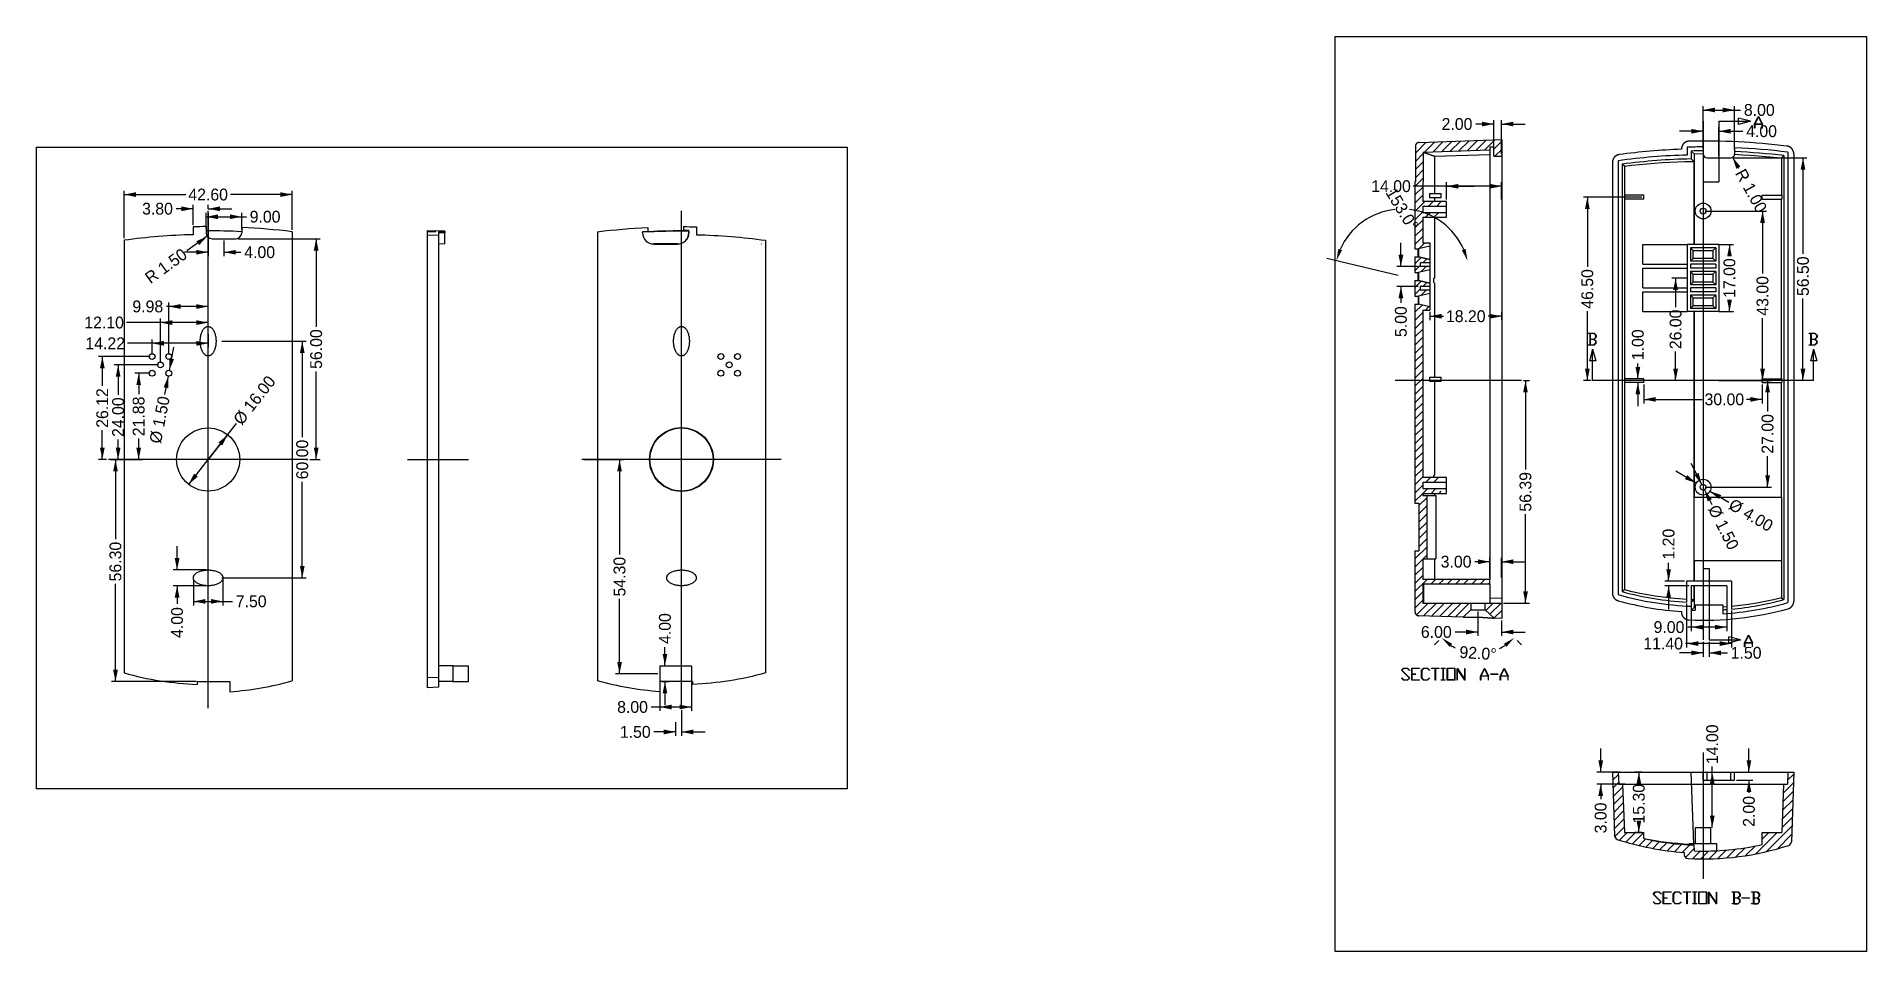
# Model space of a CAD drawing. Extents: x -373 to 90, y -105 to 127.
import ezdxf

# ---------------------------------------------------------------- set-up
doc = ezdxf.new("R2010")
doc.units = 0
doc.header["$MEASUREMENT"] = 0
doc.linetypes.add('DASHED', pattern=[0])
doc.linetypes.add('SOLID', pattern=[0])
doc.layers.get('Defpoints').update_dxf_attribs({"linetype": 'CONTINUOUS'})
doc.layers.add('254', color=7, linetype='SOLID')
doc.layers.add('255', color=7, linetype='SOLID')
doc.dimstyles.get("Standard").update_dxf_attribs({"dimtxt": 0.18, "dimasz": 0.18, "dimexe": 0.18, "dimexo": 0.0625, "dimgap": 0.09, "dimtad": 0, "dimtih": 1, "dimtoh": 1, "dimdec": 4, "dimzin": 0, "dimtxsty": 'STANDARD', "dimcen": 0.09, "dimazin": 3, "dimtfac": 1, "dimtdec": 4, "dimtofl": 0, "dimtmove": 0, "dimatfit": 3, "dimtolj": 1, "dimtzin": 0})

msp = doc.modelspace()

# ---------------------------------------------------------------- blocks, each defined once
blk = doc.blocks.new('*D0')
at = {"layer": '254', "color": 4, "linetype": 'SOLID'}
for p, q in [((-215.5, -34.8), (-215.5, -43.75)), ((-207.5, -34.8), (-207.5, -43.75)), ((-215.5, -42.75), (-217.67, -42.75)), ((-215.5, -42.75), (-215.5, -42.75)), ((-207.5, -42.75), (-215.5, -42.75))]:
    blk.add_line(p, q, dxfattribs=at)
for points in [[(-212.5, -42.15), (-212.5, -43.35), (-215.5, -42.75)], [(-210.5, -43.35), (-210.5, -42.15), (-207.5, -42.75)]]:
    blk.add_solid(points, dxfattribs=at)
at = {"layer": '254', "color": 4, "linetype": 'SOLID', "insert": (-222.41, -42.75), "char_height": 3, "attachment_point": 5}
blk.add_mtext('{\\H3.000000;8.00}', dxfattribs=at)
blk = doc.blocks.new('*D1')
at = {"layer": '254', "color": 4, "linetype": 'SOLID'}
for p, q in [((-210, -43.55), (-210, -50.07)), ((-211.5, -49.07), (-216.98, -49.07)), ((-211.5, -46.55), (-211.5, -50.07)), ((-210, -49.07), (-204, -49.07))]:
    blk.add_line(p, q, dxfattribs=at)
for points in [[(-214.5, -49.67), (-214.5, -48.47), (-211.5, -49.07)], [(-207, -48.47), (-207, -49.67), (-210, -49.07)]]:
    blk.add_solid(points, dxfattribs=at)
at = {"layer": '254', "color": 4, "linetype": 'SOLID', "insert": (-221.72, -49.07), "char_height": 3, "attachment_point": 5}
blk.add_mtext('{\\H3.000000;1.50}', dxfattribs=at)
blk = doc.blocks.new('*D2')
at = {"layer": '254', "color": 4, "linetype": 'SOLID'}
for p, q in [((-214.19, -32.3), (-214.19, -27.61)), ((-215, -32.3), (-213.19, -32.3)), ((-215, -36.3), (-213.19, -36.3)), ((-214.19, -36.3), (-214.19, -42.3))]:
    blk.add_line(p, q, dxfattribs=at)
for points in [[(-214.79, -29.3), (-213.59, -29.3), (-214.19, -32.3)], [(-213.59, -39.3), (-214.79, -39.3), (-214.19, -36.3)]]:
    blk.add_solid(points, dxfattribs=at)
at = {"layer": '254', "color": 4, "linetype": 'SOLID', "insert": (-214.19, -22.86), "char_height": 3, "attachment_point": 5, "rotation": 90}
blk.add_mtext('{\\H3.000000;4.00}', dxfattribs=at)
blk = doc.blocks.new('*D3')
at = {"layer": '254', "color": 4, "linetype": 'SOLID'}
for p, q in [((-234.8, 20), (-224.7, 20)), ((-225.7, 20), (-225.7, -4.06)), ((-225.7, -34.3), (-225.7, -15.35)), ((-216, -34.3), (-226.7, -34.3))]:
    blk.add_line(p, q, dxfattribs=at)
for points in [[(-225.1, 17), (-226.3, 17), (-225.7, 20)], [(-226.3, -31.3), (-225.1, -31.3), (-225.7, -34.3)]]:
    blk.add_solid(points, dxfattribs=at)
at = {"layer": '254', "color": 4, "linetype": 'SOLID', "insert": (-225.7, -9.7), "char_height": 3, "attachment_point": 5, "rotation": 90}
blk.add_mtext('{\\H3.000000;54.30}', dxfattribs=at)
blk = doc.blocks.new('*D4')
at = {"layer": '254', "color": 4, "linetype": 'SOLID'}
for p, q in [((-337.87, -8), (-337.87, -2)), ((-330.5, -8), (-338.87, -8)), ((-330.5, -12), (-338.87, -12)), ((-337.87, -12), (-337.87, -16.59))]:
    blk.add_line(p, q, dxfattribs=at)
for points in [[(-338.47, -5), (-337.27, -5), (-337.87, -8)], [(-337.27, -15), (-338.47, -15), (-337.87, -12)]]:
    blk.add_solid(points, dxfattribs=at)
at = {"layer": '254', "color": 4, "linetype": 'SOLID', "insert": (-337.87, -21.33), "char_height": 3, "attachment_point": 5, "rotation": 90}
blk.add_mtext('{\\H3.000000;4.00}', dxfattribs=at)
blk = doc.blocks.new('*D5')
at = {"layer": '254', "color": 4, "linetype": 'SOLID'}
for p, q in [((-333.75, -10.5), (-333.75, -16.97)), ((-326.25, -10.5), (-326.25, -16.97)), ((-333.75, -15.97), (-326.25, -15.97)), ((-326.25, -15.97), (-326.25, -15.97)), ((-326.25, -15.97), (-323.84, -15.97))]:
    blk.add_line(p, q, dxfattribs=at)
for points in [[(-330.75, -15.37), (-330.75, -16.57), (-333.75, -15.97)], [(-329.25, -16.57), (-329.25, -15.37), (-326.25, -15.97)]]:
    blk.add_solid(points, dxfattribs=at)
at = {"layer": '254', "color": 4, "linetype": 'SOLID', "insert": (-319.09, -15.97), "char_height": 3, "attachment_point": 5}
blk.add_mtext('{\\H3.000000;7.50}', dxfattribs=at)
blk = doc.blocks.new('*D6')
at = {"layer": '254', "color": 4, "linetype": 'SOLID'}
for p, q in [((-351.3, 76.09), (-351.3, 88.17)), ((-308.7, 78.26), (-308.7, 88.17)), ((-351.3, 87.17), (-335.64, 87.17)), ((-308.7, 87.17), (-324.36, 87.17))]:
    blk.add_line(p, q, dxfattribs=at)
for points in [[(-348.3, 87.77), (-348.3, 86.57), (-351.3, 87.17)], [(-311.7, 86.57), (-311.7, 87.77), (-308.7, 87.17)]]:
    blk.add_solid(points, dxfattribs=at)
at = {"layer": '254', "color": 4, "linetype": 'SOLID', "insert": (-330, 87.17), "char_height": 3, "attachment_point": 5}
blk.add_mtext('{\\H3.000000;42.60}', dxfattribs=at)
blk = doc.blocks.new('*D7')
at = {"layer": '254', "color": 4, "linetype": 'SOLID'}
for p, q in [((-333.8, 83.58), (-338.09, 83.58)), ((-333.8, 79.51), (-333.8, 84.58)), ((-330, 83.55), (-330, 84.58)), ((-330, 83.58), (-324, 83.58))]:
    blk.add_line(p, q, dxfattribs=at)
for points in [[(-336.8, 82.98), (-336.8, 84.18), (-333.8, 83.58)], [(-327, 84.18), (-327, 82.98), (-330, 83.58)]]:
    blk.add_solid(points, dxfattribs=at)
at = {"layer": '254', "color": 4, "linetype": 'SOLID', "insert": (-342.84, 83.58), "char_height": 3, "attachment_point": 5}
blk.add_mtext('{\\H3.000000;3.80}', dxfattribs=at)
blk = doc.blocks.new('*D8')
at = {"layer": '254', "color": 4, "linetype": 'SOLID'}
for p, q in [((-354.8, 20), (-352.49, 20)), ((-353.49, 20), (-353.49, -0.23)), ((-353.49, -36.3), (-353.49, -11.52)), ((-333, -36.3), (-354.49, -36.3))]:
    blk.add_line(p, q, dxfattribs=at)
for points in [[(-352.89, 17), (-354.09, 17), (-353.49, 20)], [(-354.09, -33.3), (-352.89, -33.3), (-353.49, -36.3)]]:
    blk.add_solid(points, dxfattribs=at)
at = {"layer": '254', "color": 4, "linetype": 'SOLID', "insert": (-353.49, -5.88), "char_height": 3, "attachment_point": 5, "rotation": 90}
blk.add_mtext('{\\H3.000000;56.30}', dxfattribs=at)
blk = doc.blocks.new('*D9')
at = {"layer": '254', "color": 4, "linetype": 'SOLID'}
for p, q in [((-322.5, 76), (-301.61, 76)), ((-302.61, 76), (-302.61, 53.64)), ((-302.61, 20), (-302.61, 42.36)), ((-304.2, 20), (-301.61, 20))]:
    blk.add_line(p, q, dxfattribs=at)
for points in [[(-302.01, 73), (-303.21, 73), (-302.61, 76)], [(-303.21, 23), (-302.01, 23), (-302.61, 20)]]:
    blk.add_solid(points, dxfattribs=at)
at = {"layer": '254', "color": 4, "linetype": 'SOLID', "insert": (-302.61, 48), "char_height": 3, "attachment_point": 5, "rotation": 90}
blk.add_mtext('{\\H3.000000;56.00}', dxfattribs=at)
blk = doc.blocks.new('*D10')
at = {"layer": '254', "color": 4, "linetype": 'SOLID'}
blk.add_line((-330.22, 76.62), (-335.38, 72.9), dxfattribs=at)
blk.add_solid([(-332.3, 74.38), (-333, 75.35), (-330.22, 76.62)], dxfattribs=at)
at = {"layer": '254', "color": 4, "linetype": 'SOLID', "insert": (-340.69, 69.07), "char_height": 3, "attachment_point": 5, "rotation": 35.8051}
blk.add_mtext('{\\H3.000000;R 1.50}', dxfattribs=at)
blk = doc.blocks.new('*D11')
at = {"layer": '254', "color": 4, "linetype": 'SOLID'}
for p, q in [((-326.5, 50), (-305.14, 50)), ((-306.14, 50), (-306.14, 25.64)), ((-306.14, -10), (-306.14, 14.36)), ((-326.5, -10), (-305.14, -10))]:
    blk.add_line(p, q, dxfattribs=at)
for points in [[(-305.54, 47), (-306.74, 47), (-306.14, 50)], [(-306.74, -7), (-305.54, -7), (-306.14, -10)]]:
    blk.add_solid(points, dxfattribs=at)
at = {"layer": '254', "color": 4, "linetype": 'SOLID', "insert": (-306.14, 20), "char_height": 3, "attachment_point": 5, "rotation": 90}
blk.add_mtext('{\\H3.000000;60.00}', dxfattribs=at)
blk = doc.blocks.new('*D12')
at = {"layer": '254', "color": 4, "linetype": 'SOLID'}
for p, q in [((-330, 20), (-322.83, 29.15)), ((-325.06, 26.3), (-330, 20)), ((-334.94, 13.7), (-330, 20))]:
    blk.add_line(p, q, dxfattribs=at)
for points in [[(-326.44, 23.57), (-327.39, 24.31), (-325.06, 26.3)], [(-333.56, 16.43), (-332.61, 15.69), (-334.94, 13.7)]]:
    blk.add_solid(points, dxfattribs=at)
at = {"layer": '254', "color": 4, "linetype": 'SOLID', "insert": (-318.24, 35.01), "char_height": 3, "attachment_point": 5, "rotation": 51.9102}
blk.add_mtext('{\\H3.000000;%%C 16.00}', dxfattribs=at)
blk = doc.blocks.new('*D13')
at = {"layer": '254', "color": 4, "linetype": 'SOLID'}
for p, q in [((-339.84, 42.61), (-338.69, 48.5)), ((-340.12, 41.14), (-341.03, 36.49))]:
    blk.add_line(p, q, dxfattribs=at)
for points in [[(-339.85, 45.67), (-338.67, 45.45), (-339.84, 42.61)], [(-340.1, 38.08), (-341.28, 38.31), (-340.12, 41.14)]]:
    blk.add_solid(points, dxfattribs=at)
at = {"layer": '254', "color": 4, "linetype": 'SOLID', "insert": (-342.27, 30.07), "char_height": 3, "attachment_point": 5, "rotation": 79.0059}
blk.add_mtext('{\\H3.000000;%%C 1.50}', dxfattribs=at)
blk = doc.blocks.new('*D14')
at = {"layer": '254', "color": 4, "linetype": 'SOLID'}
for p, q in [((-344.72, 46.12), (-357.83, 46.12)), ((-356.83, 46.12), (-356.83, 38.7)), ((-356.83, 20), (-356.83, 27.42)), ((-355.8, 20), (-357.83, 20))]:
    blk.add_line(p, q, dxfattribs=at)
for points in [[(-356.23, 43.12), (-357.43, 43.12), (-356.83, 46.12)], [(-357.43, 23), (-356.23, 23), (-356.83, 20)]]:
    blk.add_solid(points, dxfattribs=at)
at = {"layer": '254', "color": 4, "linetype": 'SOLID', "insert": (-356.83, 33.06), "char_height": 3, "attachment_point": 5, "rotation": 90}
blk.add_mtext('{\\H3.000000;26.12}', dxfattribs=at)
blk = doc.blocks.new('*D15')
at = {"layer": '254', "color": 4, "linetype": 'SOLID'}
for p, q in [((-342.6, 44), (-353.82, 44)), ((-352.82, 44), (-352.82, 36.38)), ((-352.82, 20), (-352.82, 25.09)), ((-354.8, 20), (-351.82, 20))]:
    blk.add_line(p, q, dxfattribs=at)
for points in [[(-352.22, 41), (-353.42, 41), (-352.82, 44)], [(-353.42, 23), (-352.22, 23), (-352.82, 20)]]:
    blk.add_solid(points, dxfattribs=at)
at = {"layer": '254', "color": 4, "linetype": 'SOLID', "insert": (-352.82, 30.74), "char_height": 3, "attachment_point": 5, "rotation": 90}
blk.add_mtext('{\\H3.000000;24.00}', dxfattribs=at)
blk = doc.blocks.new('*D16')
at = {"layer": '254', "color": 4, "linetype": 'SOLID'}
for p, q in [((-344.72, 41.88), (-348.61, 41.88)), ((-347.61, 41.88), (-347.61, 36.58)), ((-347.61, 20), (-347.61, 25.3)), ((-354.8, 20), (-346.61, 20))]:
    blk.add_line(p, q, dxfattribs=at)
for points in [[(-347.01, 38.88), (-348.21, 38.88), (-347.61, 41.88)], [(-348.21, 23), (-347.01, 23), (-347.61, 20)]]:
    blk.add_solid(points, dxfattribs=at)
at = {"layer": '254', "color": 4, "linetype": 'SOLID', "insert": (-347.61, 30.94), "char_height": 3, "attachment_point": 5, "rotation": 90}
blk.add_mtext('{\\H3.000000;21.88}', dxfattribs=at)
blk = doc.blocks.new('*D17')
at = {"layer": '254', "color": 4, "linetype": 'SOLID'}
for p, q in [((-330, 51.75), (-330, 48.47)), ((-344.22, 49.47), (-350.44, 49.47)), ((-344.22, 46.62), (-344.22, 50.47)), ((-344.22, 49.47), (-344.22, 49.47)), ((-330, 49.47), (-344.22, 49.47))]:
    blk.add_line(p, q, dxfattribs=at)
for points in [[(-341.22, 50.07), (-341.22, 48.87), (-344.22, 49.47)], [(-333, 48.87), (-333, 50.07), (-330, 49.47)]]:
    blk.add_solid(points, dxfattribs=at)
at = {"layer": '254', "color": 4, "linetype": 'SOLID', "insert": (-356.09, 49.47), "char_height": 3, "attachment_point": 5}
blk.add_mtext('{\\H3.000000;14.22}', dxfattribs=at)
blk = doc.blocks.new('*D18')
at = {"layer": '254', "color": 4, "linetype": 'SOLID'}
for p, q in [((-339.98, 58.8), (-340.55, 58.8)), ((-339.98, 46.62), (-339.98, 59.8)), ((-339.98, 58.8), (-339.98, 58.8)), ((-330, 58.8), (-339.98, 58.8)), ((-330, 52.75), (-330, 59.8))]:
    blk.add_line(p, q, dxfattribs=at)
for points in [[(-336.98, 59.4), (-336.98, 58.2), (-339.98, 58.8)], [(-333, 58.2), (-333, 59.4), (-330, 58.8)]]:
    blk.add_solid(points, dxfattribs=at)
at = {"layer": '254', "color": 4, "linetype": 'SOLID', "insert": (-345.3, 58.8), "char_height": 3, "attachment_point": 5}
blk.add_mtext('{\\H3.000000;9.98}', dxfattribs=at)
blk = doc.blocks.new('*D19')
at = {"layer": '254', "color": 4, "linetype": 'SOLID'}
for p, q in [((-342.1, 44.5), (-342.1, 55.72)), ((-330, 52.75), (-330, 55.72)), ((-342.1, 54.72), (-350.73, 54.72)), ((-342.1, 54.72), (-342.1, 54.72)), ((-330, 54.72), (-342.1, 54.72))]:
    blk.add_line(p, q, dxfattribs=at)
for points in [[(-339.1, 55.32), (-339.1, 54.12), (-342.1, 54.72)], [(-333, 54.12), (-333, 55.32), (-330, 54.72)]]:
    blk.add_solid(points, dxfattribs=at)
at = {"layer": '254', "color": 4, "linetype": 'SOLID', "insert": (-356.38, 54.72), "char_height": 3, "attachment_point": 5}
blk.add_mtext('{\\H3.000000;12.10}', dxfattribs=at)
blk = doc.blocks.new('*D20')
at = {"layer": '254', "color": 4, "linetype": 'SOLID'}
for p, q in [((-330.5, 78.55), (-330.5, 82.55)), ((-330.5, 81.55), (-321.5, 81.55)), ((-321.5, 78.34), (-321.5, 82.55)), ((-321.5, 81.55), (-321.5, 81.55)), ((-321.5, 81.55), (-320.3, 81.55))]:
    blk.add_line(p, q, dxfattribs=at)
for points in [[(-327.5, 82.15), (-327.5, 80.95), (-330.5, 81.55)], [(-324.5, 80.95), (-324.5, 82.15), (-321.5, 81.55)]]:
    blk.add_solid(points, dxfattribs=at)
at = {"layer": '254', "color": 4, "linetype": 'SOLID', "insert": (-315.56, 81.55), "char_height": 3, "attachment_point": 5}
blk.add_mtext('{\\H3.000000;9.00}', dxfattribs=at)
blk = doc.blocks.new('*D21')
at = {"layer": '254', "color": 4, "linetype": 'SOLID'}
for p, q in [((-330, 82.55), (-330, 71.56)), ((-326, 75.5), (-326, 71.56)), ((-330, 72.56), (-336, 72.56)), ((-326, 72.56), (-321.69, 72.56))]:
    blk.add_line(p, q, dxfattribs=at)
for points in [[(-333, 71.96), (-333, 73.16), (-330, 72.56)], [(-323, 73.16), (-323, 71.96), (-326, 72.56)]]:
    blk.add_solid(points, dxfattribs=at)
at = {"layer": '254', "color": 4, "linetype": 'SOLID', "insert": (-316.94, 72.56), "char_height": 3, "attachment_point": 5}
blk.add_mtext('{\\H3.000000;4.00}', dxfattribs=at)
blk = doc.blocks.new('*D22')
at = {"layer": '255', "color": 4, "linetype": 'SOLID'}
for p, q in [((51.32, -59.27), (51.32, -57.84)), ((51.32, -73.27), (51.32, -59.27)), ((51.32, -59.27), (51.32, -59.27)), ((51.5, -59.27), (51.5, -59.27)), ((51.5, -73.27), (51.5, -73.27))]:
    blk.add_line(p, q, dxfattribs=at)
for points in [[(51.92, -62.27), (50.72, -62.27), (51.32, -59.27)], [(50.72, -70.27), (51.92, -70.27), (51.32, -73.27)]]:
    blk.add_solid(points, dxfattribs=at)
at = {"layer": '255', "color": 4, "linetype": 'SOLID', "insert": (51.32, -52.19), "char_height": 3, "attachment_point": 5, "rotation": 90}
blk.add_mtext('{\\H3.000000;14.00}', dxfattribs=at)
blk = doc.blocks.new('*D23')
at = {"layer": '255', "color": 4, "linetype": 'SOLID'}
for p, q in [((-18.48, 89.29), (-24.48, 89.29)), ((-9.07, 89.29), (-18.48, 89.29)), ((-16.07, 85.91), (-16.07, 90.29)), ((-16.07, 89.29), (-9.07, 89.29)), ((-2.07, 89.29), (-9.07, 89.29)), ((-2.07, 85.91), (-2.07, 90.29))]:
    blk.add_line(p, q, dxfattribs=at)
for points in [[(-13.07, 89.89), (-13.07, 88.69), (-16.07, 89.29)], [(-5.07, 88.69), (-5.07, 89.89), (-2.07, 89.29)]]:
    blk.add_solid(points, dxfattribs=at)
at = {"layer": '255', "color": 4, "linetype": 'SOLID', "insert": (-30.12, 89.29), "char_height": 3, "attachment_point": 5}
blk.add_mtext('{\\H3.000000;14.00}', dxfattribs=at)
blk = doc.blocks.new('*D24')
at = {"layer": '255', "color": 4, "linetype": 'SOLID'}
for p, q in [((60.62, -59.27), (60.62, -53.27)), ((57.5, -59.27), (61.62, -59.27)), ((57.5, -61.27), (61.62, -61.27)), ((60.62, -61.27), (60.62, -64.47))]:
    blk.add_line(p, q, dxfattribs=at)
for points in [[(60.02, -56.27), (61.22, -56.27), (60.62, -59.27)], [(61.22, -64.27), (60.02, -64.27), (60.62, -61.27)]]:
    blk.add_solid(points, dxfattribs=at)
at = {"layer": '255', "color": 4, "linetype": 'SOLID', "insert": (60.62, -69.22), "char_height": 3, "attachment_point": 5, "rotation": 90}
blk.add_mtext('{\\H3.000000;2.00}', dxfattribs=at)
blk = doc.blocks.new('*D25')
at = {"layer": '255', "color": 4, "linetype": 'SOLID'}
for p, q in [((33.5, -59.27), (31.71, -59.27)), ((32.71, -59.27), (32.71, -61.62)), ((32.71, -74.57), (32.71, -72.91)), ((33.5, -74.57), (31.71, -74.57))]:
    blk.add_line(p, q, dxfattribs=at)
for points in [[(33.31, -62.27), (32.11, -62.27), (32.71, -59.27)], [(32.11, -71.57), (33.31, -71.57), (32.71, -74.57)]]:
    blk.add_solid(points, dxfattribs=at)
at = {"layer": '255', "color": 4, "linetype": 'SOLID', "insert": (32.71, -67.27), "char_height": 3, "attachment_point": 5, "rotation": 90}
blk.add_mtext('{\\H3.000000;15.30}', dxfattribs=at)
blk = doc.blocks.new('*D26')
at = {"layer": '255', "color": 4, "linetype": 'SOLID'}
for p, q in [((23.04, -59.27), (23.04, -53.27)), ((28, -59.27), (22.04, -59.27)), ((29.2, -62.27), (22.04, -62.27)), ((23.04, -62.27), (23.04, -66.12))]:
    blk.add_line(p, q, dxfattribs=at)
for points in [[(22.44, -56.27), (23.64, -56.27), (23.04, -59.27)], [(23.64, -65.27), (22.44, -65.27), (23.04, -62.27)]]:
    blk.add_solid(points, dxfattribs=at)
at = {"layer": '255', "color": 4, "linetype": 'SOLID', "insert": (23.04, -70.87), "char_height": 3, "attachment_point": 5, "rotation": 90}
blk.add_mtext('{\\H3.000000;3.00}', dxfattribs=at)
blk = doc.blocks.new('*D27')
at = {"layer": '255', "color": 4, "linetype": 'SOLID'}
for p, q in [((48.66, 13.67), (45.96, 19.03)), ((49.34, 12.33), (51.19, 8.64))]:
    blk.add_line(p, q, dxfattribs=at)
for points in [[(46.78, 16.08), (47.85, 16.62), (48.66, 13.67)], [(51.22, 9.92), (50.15, 9.38), (49.34, 12.33)]]:
    blk.add_solid(points, dxfattribs=at)
at = {"layer": '255', "color": 4, "linetype": 'SOLID', "insert": (54.14, 2.8), "char_height": 3, "attachment_point": 5, "rotation": 296.732}
blk.add_mtext('{\\H3.000000;%%C 1.50}', dxfattribs=at)
blk = doc.blocks.new('*D28')
at = {"layer": '255', "color": 4, "linetype": 'SOLID'}
for p, q in [((47.28, 14.01), (42.1, 17.06)), ((50.72, 11.99), (55.48, 9.19))]:
    blk.add_line(p, q, dxfattribs=at)
for points in [[(44.39, 15.02), (44.99, 16.05), (47.28, 14.01)], [(53.61, 10.98), (53.01, 9.95), (50.72, 11.99)]]:
    blk.add_solid(points, dxfattribs=at)
at = {"layer": '255', "color": 4, "linetype": 'SOLID', "insert": (61.12, 5.87), "char_height": 3, "attachment_point": 5, "rotation": 329.5379}
blk.add_mtext('{\\H3.000000;%%C 4.00}', dxfattribs=at)
blk = doc.blocks.new('*D29')
at = {"layer": '255', "color": 4, "linetype": 'SOLID'}
blk.add_line((56.48, 96.63), (58.01, 93.87), dxfattribs=at)
blk.add_solid([(58.46, 94.29), (57.41, 93.71), (56.48, 96.63)], dxfattribs=at)
at = {"layer": '255', "color": 4, "linetype": 'SOLID', "insert": (61.18, 88.14), "char_height": 3, "attachment_point": 5, "rotation": 298.9651}
blk.add_mtext('{\\H3.000000;R 1.00}', dxfattribs=at)
blk = doc.blocks.new('*D30')
at = {"layer": '255', "color": 4, "linetype": 'SOLID'}
for p, q in [((32.46, 40.5), (32.46, 44.35)), ((33.5, 40.5), (31.46, 40.5)), ((33.5, 39.5), (31.46, 39.5)), ((32.46, 39.5), (32.46, 33.5))]:
    blk.add_line(p, q, dxfattribs=at)
for points in [[(31.86, 43.5), (33.06, 43.5), (32.46, 40.5)], [(33.06, 36.5), (31.86, 36.5), (32.46, 39.5)]]:
    blk.add_solid(points, dxfattribs=at)
at = {"layer": '255', "color": 4, "linetype": 'SOLID', "insert": (32.46, 49.1), "char_height": 3, "attachment_point": 5, "rotation": 90}
blk.add_mtext('{\\H3.000000;1.00}', dxfattribs=at)
blk = doc.blocks.new('*D31')
at = {"layer": '255', "color": 4, "linetype": 'SOLID'}
for p, q in [((40.26, -10.8), (40.26, -6.2)), ((44.3, -10.8), (39.26, -10.8)), ((45.5, -12), (39.26, -12)), ((40.26, -12), (40.26, -18))]:
    blk.add_line(p, q, dxfattribs=at)
for points in [[(39.66, -7.8), (40.86, -7.8), (40.26, -10.8)], [(40.86, -15), (39.66, -15), (40.26, -12)]]:
    blk.add_solid(points, dxfattribs=at)
at = {"layer": '255', "color": 4, "linetype": 'SOLID', "insert": (40.26, -1.46), "char_height": 3, "attachment_point": 5, "rotation": 90}
blk.add_mtext('{\\H3.000000;1.20}', dxfattribs=at)
blk = doc.blocks.new('*D32')
at = {"layer": '255', "color": 4, "linetype": 'SOLID'}
for p, q in [((64.5, 40), (66.35, 40)), ((65.35, 40), (65.35, 32.14)), ((65.35, 13), (65.35, 20.86)), ((49.5, 13), (66.35, 13))]:
    blk.add_line(p, q, dxfattribs=at)
for points in [[(65.95, 37), (64.75, 37), (65.35, 40)], [(64.75, 16), (65.95, 16), (65.35, 13)]]:
    blk.add_solid(points, dxfattribs=at)
at = {"layer": '255', "color": 4, "linetype": 'SOLID', "insert": (65.35, 26.5), "char_height": 3, "attachment_point": 5, "rotation": 90}
blk.add_mtext('{\\H3.000000;27.00}', dxfattribs=at)
blk = doc.blocks.new('*D33')
at = {"layer": '255', "color": 4, "linetype": 'SOLID'}
for p, q in [((56.5, 96.5), (75.32, 96.5)), ((74.32, 96.5), (74.32, 72.12)), ((74.32, 40), (74.32, 60.83)), ((76.5, 40), (73.32, 40))]:
    blk.add_line(p, q, dxfattribs=at)
for points in [[(74.92, 93.5), (73.72, 93.5), (74.32, 96.5)], [(73.72, 43), (74.92, 43), (74.32, 40)]]:
    blk.add_solid(points, dxfattribs=at)
at = {"layer": '255', "color": 4, "linetype": 'SOLID', "insert": (74.32, 66.48), "char_height": 3, "attachment_point": 5, "rotation": 90}
blk.add_mtext('{\\H3.000000;56.50}', dxfattribs=at)
blk = doc.blocks.new('*D34')
at = {"layer": '255', "color": 4, "linetype": 'SOLID'}
for p, q in [((33.5, 86.5), (18.65, 86.5)), ((19.65, 86.5), (19.65, 68.89)), ((19.65, 40), (19.65, 57.61)), ((20.5, 40), (18.65, 40))]:
    blk.add_line(p, q, dxfattribs=at)
for points in [[(20.25, 83.5), (19.05, 83.5), (19.65, 86.5)], [(19.05, 43), (20.25, 43), (19.65, 40)]]:
    blk.add_solid(points, dxfattribs=at)
at = {"layer": '255', "color": 4, "linetype": 'SOLID', "insert": (19.65, 63.25), "char_height": 3, "attachment_point": 5, "rotation": 90}
blk.add_mtext('{\\H3.000000;46.50}', dxfattribs=at)
blk = doc.blocks.new('*D35')
at = {"layer": '255', "color": 4, "linetype": 'SOLID'}
for p, q in [((49.5, 83), (65.07, 83)), ((64.07, 83), (64.07, 67.14)), ((64.07, 40), (64.07, 55.86)), ((53, 40), (65.07, 40))]:
    blk.add_line(p, q, dxfattribs=at)
for points in [[(64.67, 80), (63.47, 80), (64.07, 83)], [(63.47, 43), (64.67, 43), (64.07, 40)]]:
    blk.add_solid(points, dxfattribs=at)
at = {"layer": '255', "color": 4, "linetype": 'SOLID', "insert": (64.07, 61.5), "char_height": 3, "attachment_point": 5, "rotation": 90}
blk.add_mtext('{\\H3.000000;43.00}', dxfattribs=at)
blk = doc.blocks.new('*D36')
at = {"layer": '255', "color": 4, "linetype": 'SOLID'}
for p, q in [((53, 74.5), (56.69, 74.5)), ((55.69, 74.5), (55.69, 71.64)), ((55.69, 57.5), (55.69, 60.36)), ((53, 57.5), (56.69, 57.5))]:
    blk.add_line(p, q, dxfattribs=at)
for points in [[(56.29, 71.5), (55.09, 71.5), (55.69, 74.5)], [(55.09, 60.5), (56.29, 60.5), (55.69, 57.5)]]:
    blk.add_solid(points, dxfattribs=at)
at = {"layer": '255', "color": 4, "linetype": 'SOLID', "insert": (55.69, 66), "char_height": 3, "attachment_point": 5, "rotation": 90}
blk.add_mtext('{\\H3.000000;17.00}', dxfattribs=at)
blk = doc.blocks.new('*D37')
at = {"layer": '255', "color": 4, "linetype": 'SOLID'}
for p, q in [((45, 66), (41.03, 66)), ((42.03, 66), (42.03, 58.64)), ((42.03, 40), (42.03, 47.36)), ((46.14, 40), (41.03, 40))]:
    blk.add_line(p, q, dxfattribs=at)
for points in [[(42.63, 63), (41.43, 63), (42.03, 66)], [(41.43, 43), (42.63, 43), (42.03, 40)]]:
    blk.add_solid(points, dxfattribs=at)
at = {"layer": '255', "color": 4, "linetype": 'SOLID', "insert": (42.03, 53), "char_height": 3, "attachment_point": 5, "rotation": 90}
blk.add_mtext('{\\H3.000000;26.00}', dxfattribs=at)
blk = doc.blocks.new('*D38')
at = {"layer": '255', "color": 4, "linetype": 'SOLID'}
for p, q in [((44.8, -16.53), (44.8, -27.67)), ((56.2, -18.31), (56.2, -27.67)), ((44.8, -26.67), (44.52, -26.67)), ((44.8, -26.67), (44.8, -26.67)), ((56.2, -26.67), (44.8, -26.67))]:
    blk.add_line(p, q, dxfattribs=at)
for points in [[(47.8, -26.07), (47.8, -27.27), (44.8, -26.67)], [(53.2, -27.27), (53.2, -26.07), (56.2, -26.67)]]:
    blk.add_solid(points, dxfattribs=at)
at = {"layer": '255', "color": 4, "linetype": 'SOLID', "insert": (38.87, -26.67), "char_height": 3, "attachment_point": 5}
blk.add_mtext('{\\H3.000000;11.40}', dxfattribs=at)
blk = doc.blocks.new('*D39')
at = {"layer": '255', "color": 4, "linetype": 'SOLID'}
for p, q in [((49, -26.25), (49, -30.02)), ((50.5, -26.25), (50.5, -30.02)), ((49, -29.02), (43, -29.02)), ((50.5, -29.02), (55.17, -29.02))]:
    blk.add_line(p, q, dxfattribs=at)
for points in [[(46, -29.62), (46, -28.42), (49, -29.02)], [(53.5, -28.42), (53.5, -29.62), (50.5, -29.02)]]:
    blk.add_solid(points, dxfattribs=at)
at = {"layer": '255', "color": 4, "linetype": 'SOLID', "insert": (59.91, -29.02), "char_height": 3, "attachment_point": 5}
blk.add_mtext('{\\H3.000000;1.50}', dxfattribs=at)
blk = doc.blocks.new('*D40')
at = {"layer": '255', "color": 4, "linetype": 'SOLID'}
for p, q in [((46, -14.54), (46, -23.5)), ((55, -15.46), (55, -23.5)), ((46, -22.5), (45.1, -22.5)), ((46, -22.5), (46, -22.5)), ((55, -22.5), (46, -22.5))]:
    blk.add_line(p, q, dxfattribs=at)
for points in [[(49, -21.9), (49, -23.1), (46, -22.5)], [(52, -23.1), (52, -21.9), (55, -22.5)]]:
    blk.add_solid(points, dxfattribs=at)
at = {"layer": '255', "color": 4, "linetype": 'SOLID', "insert": (40.35, -22.5), "char_height": 3, "attachment_point": 5}
blk.add_mtext('{\\H3.000000;9.00}', dxfattribs=at)
blk = doc.blocks.new('*D41')
at = {"layer": '255', "color": 4, "linetype": 'SOLID'}
for p, q in [((34, 39), (34, 34.25)), ((64, 39), (64, 34.25)), ((34, 35.25), (48.74, 35.25)), ((64, 35.25), (60.02, 35.25))]:
    blk.add_line(p, q, dxfattribs=at)
for points in [[(37, 35.85), (37, 34.65), (34, 35.25)], [(61, 34.65), (61, 35.85), (64, 35.25)]]:
    blk.add_solid(points, dxfattribs=at)
at = {"layer": '255', "color": 4, "linetype": 'SOLID', "insert": (54.38, 35.25), "char_height": 3, "attachment_point": 5}
blk.add_mtext('{\\H3.000000;30.00}', dxfattribs=at)
blk = doc.blocks.new('*D42')
at = {"layer": '255', "color": 4, "linetype": 'SOLID'}
for p, q in [((49, 98.75), (49, 109.62)), ((49, 108.62), (57, 108.62)), ((57, 98.57), (57, 109.62)), ((57, 108.62), (57, 108.62)), ((57, 108.62), (58.5, 108.62))]:
    blk.add_line(p, q, dxfattribs=at)
for points in [[(52, 109.22), (52, 108.02), (49, 108.62)], [(54, 108.02), (54, 109.22), (57, 108.62)]]:
    blk.add_solid(points, dxfattribs=at)
at = {"layer": '255', "color": 4, "linetype": 'SOLID', "insert": (63.25, 108.62), "char_height": 3, "attachment_point": 5}
blk.add_mtext('{\\H3.000000;8.00}', dxfattribs=at)
blk = doc.blocks.new('*D43')
at = {"layer": '255', "color": 4, "linetype": 'SOLID'}
for p, q in [((49, 103.23), (43, 103.23)), ((49, 105.25), (49, 102.23)), ((53, 97), (53, 104.23)), ((53, 103.23), (59.07, 103.23))]:
    blk.add_line(p, q, dxfattribs=at)
for points in [[(46, 102.63), (46, 103.83), (49, 103.23)], [(56, 103.83), (56, 102.63), (53, 103.23)]]:
    blk.add_solid(points, dxfattribs=at)
at = {"layer": '255', "color": 4, "linetype": 'SOLID', "insert": (63.82, 103.23), "char_height": 3, "attachment_point": 5}
blk.add_mtext('{\\H3.000000;4.00}', dxfattribs=at)
blk = doc.blocks.new('*D44')
at = {"layer": '255', "color": 0, "linetype": 'SOLID'}
for p, q in [((-17.98, -25.9), (-19.06, -26.95)), ((1.85, -25.9), (2.93, -26.95))]:
    blk.add_line(p, q, dxfattribs=at)
for start, end in [(237.4754, 243.2197), (295.2789, 302.5246)]:
    blk.add_arc((-8.07, -16.33), 12.79, start, end, dxfattribs=at)
for points in [[(-15.26, -27.49), (-14.62, -26.72), (-17.26, -25.21)], [(-1.51, -26.72), (-0.88, -27.49), (1.13, -25.21)]]:
    blk.add_solid(points, dxfattribs=at)
at = {"layer": 'Defpoints', "color": 0, "linetype": 'SOLID'}
for p in [(-8.07, -16.33), (-8.07, -16.33), (-17.26, -25.21), (1.13, -25.21), (-4.69, -28.66)]:
    blk.add_point(p, dxfattribs=at)
at = {"layer": '255', "color": 0, "linetype": 'SOLID', "insert": (-8.07, -29.11), "char_height": 3, "attachment_point": 5, "rotation": 356.1299}
blk.add_mtext('\\A1;92.0°', dxfattribs=at)
blk = doc.blocks.new('*D45')
at = {"layer": '255', "color": 4, "linetype": 'SOLID'}
for p, q in [((-8.07, -18.57), (-8.07, -24.73)), ((-2.07, -20.82), (-2.07, -24.73)), ((-8.07, -23.73), (-13.9, -23.73)), ((-2.07, -23.73), (3.93, -23.73))]:
    blk.add_line(p, q, dxfattribs=at)
for points in [[(-11.07, -24.33), (-11.07, -23.13), (-8.07, -23.73)], [(0.93, -23.13), (0.93, -24.33), (-2.07, -23.73)]]:
    blk.add_solid(points, dxfattribs=at)
at = {"layer": '255', "color": 4, "linetype": 'SOLID', "insert": (-18.64, -23.73), "char_height": 3, "attachment_point": 5}
blk.add_mtext('{\\H3.000000;6.00}', dxfattribs=at)
blk = doc.blocks.new('*D46')
at = {"layer": '255', "color": 4, "linetype": 'SOLID'}
for p, q in [((3.43, 40), (4.98, 40)), ((3.98, 40), (3.98, 17.45)), ((3.98, -16.39), (3.98, 6.16)), ((-1.57, -16.39), (4.98, -16.39))]:
    blk.add_line(p, q, dxfattribs=at)
for points in [[(4.58, 37), (3.38, 37), (3.98, 40)], [(3.38, -13.39), (4.58, -13.39), (3.98, -16.39)]]:
    blk.add_solid(points, dxfattribs=at)
at = {"layer": '255', "color": 4, "linetype": 'SOLID', "insert": (3.98, 11.81), "char_height": 3, "attachment_point": 5, "rotation": 90}
blk.add_mtext('{\\H3.000000;56.39}', dxfattribs=at)
blk = doc.blocks.new('*D47')
at = {"layer": '255', "color": 4, "linetype": 'SOLID'}
for p, q in [((-5.07, -5.91), (-8.88, -5.91)), ((-5.07, -9.89), (-5.07, -4.91)), ((-2.07, -9.89), (-2.07, -4.91)), ((-2.07, -5.91), (3.93, -5.91))]:
    blk.add_line(p, q, dxfattribs=at)
for points in [[(-8.07, -6.51), (-8.07, -5.31), (-5.07, -5.91)], [(0.93, -5.31), (0.93, -6.51), (-2.07, -5.91)]]:
    blk.add_solid(points, dxfattribs=at)
at = {"layer": '255', "color": 4, "linetype": 'SOLID', "insert": (-13.62, -5.91), "char_height": 3, "attachment_point": 5}
blk.add_mtext('{\\H3.000000;3.00}', dxfattribs=at)
blk = doc.blocks.new('*D48')
at = {"layer": '255', "color": 4, "linetype": 'SOLID'}
for p, q in [((-27.61, 68.91), (-27.61, 74.91)), ((-23.27, 68.91), (-28.61, 68.91)), ((-23.27, 63.91), (-28.61, 63.91)), ((-27.61, 63.91), (-27.61, 59.7))]:
    blk.add_line(p, q, dxfattribs=at)
for points in [[(-28.21, 71.91), (-27.01, 71.91), (-27.61, 68.91)], [(-27.01, 60.91), (-28.21, 60.91), (-27.61, 63.91)]]:
    blk.add_solid(points, dxfattribs=at)
at = {"layer": '255', "color": 4, "linetype": 'SOLID', "insert": (-27.61, 54.96), "char_height": 3, "attachment_point": 5, "rotation": 90}
blk.add_mtext('{\\H3.000000;5.00}', dxfattribs=at)
blk = doc.blocks.new('*D49')
at = {"layer": '255', "color": 4, "linetype": 'SOLID'}
for p, q in [((-20.27, 57.41), (-20.27, 55.32)), ((-20.27, 56.32), (-16.81, 56.32)), ((-2.07, 56.32), (-5.52, 56.32)), ((-2.07, 57.41), (-2.07, 55.32))]:
    blk.add_line(p, q, dxfattribs=at)
for points in [[(-17.27, 56.92), (-17.27, 55.72), (-20.27, 56.32)], [(-5.07, 55.72), (-5.07, 56.92), (-2.07, 56.32)]]:
    blk.add_solid(points, dxfattribs=at)
at = {"layer": '255', "color": 4, "linetype": 'SOLID', "insert": (-11.17, 56.32), "char_height": 3, "attachment_point": 5}
blk.add_mtext('{\\H3.000000;18.20}', dxfattribs=at)
blk = doc.blocks.new('*D50')
at = {"layer": '255', "color": 0, "linetype": 'SOLID'}
blk.add_line((-28.32, 66.65), (-46.4, 70.99), dxfattribs=at)
for start, end in [(96.0542, 156.4305), (23.5695, 83.5271)]:
    blk.add_arc((-27.35, 66.41), 17.09, start, end, dxfattribs=at)
for points in [[(-42.54, 73.09), (-43.49, 73.41), (-43.97, 70.4)], [(-11.21, 73.41), (-12.16, 73.09), (-10.73, 70.4)]]:
    blk.add_solid(points, dxfattribs=at)
at = {"layer": 'Defpoints', "color": 0, "linetype": 'SOLID'}
for p in [(-19.99, 81.84), (-10.73, 70.4), (-27.35, 66.41), (-27.35, 66.41), (-10.73, 62.42)]:
    blk.add_point(p, dxfattribs=at)
at = {"layer": '255', "color": 0, "linetype": 'SOLID', "insert": (-27.35, 83.5), "char_height": 3, "attachment_point": 5, "rotation": 301.2898}
blk.add_mtext('\\A1;153.0°', dxfattribs=at)
blk = doc.blocks.new('*D51')
at = {"layer": '255', "color": 4, "linetype": 'SOLID'}
for p, q in [((-4.07, 105.06), (-8.65, 105.06)), ((-4.07, 97.41), (-4.07, 106.06)), ((-2.07, 97.41), (-2.07, 106.06)), ((-2.07, 105.06), (3.93, 105.06))]:
    blk.add_line(p, q, dxfattribs=at)
for points in [[(-7.07, 104.46), (-7.07, 105.66), (-4.07, 105.06)], [(0.93, 105.66), (0.93, 104.46), (-2.07, 105.06)]]:
    blk.add_solid(points, dxfattribs=at)
at = {"layer": '255', "color": 4, "linetype": 'SOLID', "insert": (-13.39, 105.06), "char_height": 3, "attachment_point": 5}
blk.add_mtext('{\\H3.000000;2.00}', dxfattribs=at)

# ---------------------------------------------------------------- dimensions: what is measured, and where the dimension line sits
at = {"layer": '254', "color": 4, "linetype": 'SOLID'}
for base, p1, p2, picture, middle in [((-330, 87.169), (-351.3, 75.492), (-308.7, 77.659), '*D6', (-330, 87.169)), ((-342.839, 83.581), (-333.8, 78.909), (-330, 82.95), '*D7', (-342.839, 83.581)), ((-315.561, 81.55), (-330.5, 77.949), (-321.5, 77.744), '*D20', (-315.561, 81.55)), ((-316.944, 72.559), (-330, 83.15), (-326, 76.1), '*D21', (-316.944, 72.559)), ((-345.298, 58.797), (-339.979, 46.021), (-330, 52.15), '*D18', (-345.298, 58.797)), ((-356.377, 54.715), (-342.1, 43.9), (-330, 52.15), '*D19', (-356.377, 54.715)), ((-356.085, 49.467), (-344.221, 46.021), (-330, 52.35), '*D17', (-356.085, 49.467)), ((-319.092, -15.969), (-333.75, -9.9), (-326.25, -9.9), '*D5', (-319.092, -15.969)), ((-222.414, -42.753), (-215.5, -34.2), (-207.5, -34.2), '*D0', (-222.414, -42.753)), ((-221.72, -49.072), (-211.5, -45.95), (-210, -42.95), '*D1', (-221.72, -49.072))]:
    dim = msp.add_linear_dim(base=base, p1=p1, p2=p2, dimstyle='STANDARD', override={"dimtxt": 3, "dimasz": 3, "dimexe": 1, "dimexo": 0.6, "dimdec": 2, "dimzin": 1, "dimtp": 0.05, "dimtm": 0.05, "dimtfac": 1.25, "dimtdec": 2, "dimtzin": 1}, dxfattribs=at)
    dim.commit()
    dim.dimension.update_dxf_attribs({"geometry": picture, "text_midpoint": middle})
dim = msp.add_radius_dim(center=(-329, 77.5), mpoint=(-330.217, 76.622), dimstyle='STANDARD', override={"dimtxt": 3, "dimasz": 3, "dimexe": 2.5, "dimexo": 1, "dimtih": 0, "dimtoh": 0, "dimdec": 2, "dimzin": 1, "dimse1": 1, "dimse2": 1, "dimsd2": 1, "dimtp": 0.05, "dimtm": 0.05, "dimtfac": 1.25, "dimtdec": 2, "dimtzin": 1}, dxfattribs=at)
dim.commit()
dim.dimension.update_dxf_attribs({"geometry": '*D10', "text_midpoint": (-340.69, 69.067), "text_rotation": 35.80512})
for base, p1, p2, picture, middle in [((-302.609, 48), (-304.8, 20), (-323.1, 76), '*D9', (-302.609, 48)), ((-306.139, 20), (-327.1, -10), (-327.1, 50), '*D11', (-306.139, 20)), ((-356.829, 33.061), (-355.2, 20), (-344.121, 46.121), '*D14', (-356.829, 33.061)), ((-352.823, 30.736), (-355.4, 20), (-342, 44), '*D15', (-352.823, 30.736)), ((-347.615, 30.939), (-355.4, 20), (-344.121, 41.879), '*D16', (-347.615, 30.939)), ((-353.488, -5.877), (-332.4, -36.3), (-355.4, 20), '*D8', (-353.488, -5.877)), ((-225.705, -9.703), (-215.4, -34.3), (-235.4, 20), '*D3', (-225.705, -9.703)), ((-337.87, -21.33), (-329.9, -12), (-329.9, -8), '*D4', (-337.87, -21.33)), ((-214.19, -22.862), (-215.6, -36.3), (-215.6, -32.3), '*D2', (-214.19, -22.862))]:
    dim = msp.add_linear_dim(base=base, p1=p1, p2=p2, angle=90, dimstyle='STANDARD', override={"dimtxt": 3, "dimasz": 3, "dimexe": 1, "dimexo": 0.6, "dimtih": 0, "dimtoh": 0, "dimdec": 2, "dimzin": 1, "dimtp": 0.05, "dimtm": 0.05, "dimtfac": 1.25, "dimtdec": 2, "dimtzin": 1}, dxfattribs=at)
    dim.commit()
    dim.dimension.update_dxf_attribs({"geometry": picture, "text_midpoint": middle, "text_rotation": 90})
for p1, p2, picture, middle, turn in [((-339.836, 42.615), (-340.122, 41.142), '*D13', (-342.273, 30.068), 79.00586), ((-334.935, 13.704), (-325.065, 26.296), '*D12', (-318.236, 35.009), 51.91019)]:
    dim = msp.add_diameter_dim_2p(p1=p1, p2=p2, dimstyle='STANDARD', override={"dimtxt": 3, "dimasz": 3, "dimexe": 2.5, "dimexo": 1, "dimtih": 0, "dimtoh": 0, "dimdec": 2, "dimzin": 1, "dimse1": 1, "dimse2": 1, "dimtp": 0.05, "dimtm": 0.05, "dimtfac": 1.25, "dimtdec": 2, "dimtzin": 1}, dxfattribs=at)
    dim.commit()
    dim.dimension.update_dxf_attribs({"geometry": picture, "text_midpoint": middle, "text_rotation": turn})
at = {"layer": '255', "color": 4, "linetype": 'SOLID'}
for base, p1, p2, picture, middle in [((-13.395, 105.059), (-4.066, 96.812), (-2.066, 96.812), '*D51', (-13.395, 105.059)), ((63.245, 108.623), (49, 98.15), (57, 97.968), '*D42', (63.245, 108.623)), ((63.818, 103.234), (49, 105.85), (53, 96.4), '*D43', (63.818, 103.234)), ((-30.121, 89.291), (-16.066, 85.312), (-2.066, 85.312), '*D23', (-30.121, 89.291)), ((-11.166, 56.32), (-20.266, 58.012), (-2.066, 58.012), '*D49', (-11.166, 56.32)), ((54.38, 35.246), (34, 39.6), (64, 39.6), '*D41', (54.38, 35.246)), ((-13.622, -5.913), (-5.066, -10.488), (-2.066, -10.488), '*D47', (-13.622, -5.913)), ((-18.642, -23.734), (-8.066, -17.966), (-2.066, -20.224), '*D45', (-18.642, -23.734)), ((38.874, -26.668), (44.8, -15.931), (56.2, -17.714), '*D38', (38.874, -26.668)), ((40.352, -22.496), (46, -13.944), (55, -14.858), '*D40', (40.352, -22.496)), ((59.911, -29.015), (49, -25.65), (50.5, -25.65), '*D39', (59.911, -29.015))]:
    dim = msp.add_linear_dim(base=base, p1=p1, p2=p2, dimstyle='STANDARD', override={"dimtxt": 3, "dimasz": 3, "dimexe": 1, "dimexo": 0.6, "dimdec": 2, "dimzin": 1, "dimtp": 0.05, "dimtm": 0.05, "dimtfac": 1.25, "dimtdec": 2, "dimtzin": 1}, dxfattribs=at)
    dim.commit()
    dim.dimension.update_dxf_attribs({"geometry": picture, "text_midpoint": middle})
dim = msp.add_radius_dim(center=(56, 97.5), mpoint=(56.484, 96.625), dimstyle='STANDARD', override={"dimtxt": 3, "dimasz": 3, "dimexe": 2.5, "dimexo": 1, "dimtih": 0, "dimtoh": 0, "dimdec": 2, "dimzin": 1, "dimse1": 1, "dimse2": 1, "dimsd2": 1, "dimtp": 0.05, "dimtm": 0.05, "dimtfac": 1.25, "dimtdec": 2, "dimtzin": 1}, dxfattribs=at)
dim.commit()
dim.dimension.update_dxf_attribs({"geometry": '*D29', "text_midpoint": (61.18, 88.141), "text_rotation": 298.96513})
for base, p1, p2, override, picture, middle in [((74.32, 66.477), (77.1, 40), (55.9, 96.5), {"dimtxt": 3, "dimasz": 3, "dimexe": 1, "dimexo": 0.6, "dimtih": 0, "dimtoh": 0, "dimdec": 2, "dimzin": 1, "dimtp": 0.05, "dimtm": 0.05, "dimtfac": 1.25, "dimtdec": 2, "dimtzin": 1}, '*D33', (74.32, 66.477)), ((19.646, 63.25), (21.1, 40), (34.1, 86.5), {"dimtxt": 3, "dimasz": 3, "dimexe": 1, "dimexo": 0.6, "dimtih": 0, "dimtoh": 0, "dimdec": 2, "dimzin": 1, "dimtp": 0.05, "dimtm": 0.05, "dimtfac": 1.25, "dimtdec": 2, "dimtzin": 1}, '*D34', (19.646, 63.25)), ((64.068, 61.5), (52.4, 40), (48.9, 83), {"dimtxt": 3, "dimasz": 3, "dimexe": 1, "dimexo": 0.6, "dimtih": 0, "dimtoh": 0, "dimdec": 2, "dimzin": 1, "dimtp": 0.05, "dimtm": 0.05, "dimtfac": 1.25, "dimtdec": 2, "dimtzin": 1}, '*D35', (64.068, 61.5)), ((-27.605, 54.959), (-22.666, 63.912), (-22.666, 68.912), {"dimtxt": 3, "dimasz": 3, "dimexe": 1, "dimexo": 0.6, "dimtih": 0, "dimtoh": 0, "dimdec": 2, "dimzin": 1, "dimtp": 0.05, "dimtm": 0.05, "dimtfac": 1.25, "dimtdec": 2, "dimtzin": 1}, '*D48', (-27.605, 54.959)), ((55.686, 66), (52.4, 57.5), (52.4, 74.5), {"dimtxt": 3, "dimasz": 3, "dimexe": 1, "dimexo": 0.6, "dimtih": 0, "dimtoh": 0, "dimdec": 2, "dimzin": 1, "dimtp": 0.05, "dimtm": 0.05, "dimtfac": 1.25, "dimtdec": 2, "dimtzin": 1}, '*D36', (55.686, 66)), ((42.028, 53), (46.745, 40), (45.6, 66), {"dimtxt": 3, "dimasz": 3, "dimexe": 1, "dimexo": 0.6, "dimtih": 0, "dimtoh": 0, "dimdec": 2, "dimzin": 1, "dimtp": 0.05, "dimtm": 0.05, "dimtfac": 1.25, "dimtdec": 2, "dimtzin": 1}, '*D37', (42.028, 53)), ((32.457, 49.099), (34.1, 39.5), (34.1, 40.5), {"dimtxt": 3, "dimasz": 3, "dimexe": 1, "dimexo": 0.6, "dimtih": 0, "dimtoh": 0, "dimdec": 2, "dimzin": 1, "dimtp": 0.05, "dimtm": 0.05, "dimtfac": 1.25, "dimtdec": 2, "dimtzin": 1}, '*D30', (32.457, 49.099)), ((3.978, 11.806), (-2.166, -16.388), (2.834, 40), {"dimtxt": 3, "dimasz": 3, "dimexe": 1, "dimexo": 0.6, "dimtih": 0, "dimtoh": 0, "dimdec": 2, "dimzin": 1, "dimtp": 0.05, "dimtm": 0.05, "dimtfac": 1.25, "dimtdec": 2, "dimtzin": 1}, '*D46', (3.978, 11.806)), ((65.35, 26.5), (48.9, 13), (63.9, 40), {"dimtxt": 3, "dimasz": 3, "dimexe": 1, "dimexo": 0.6, "dimtih": 0, "dimtoh": 0, "dimdec": 2, "dimzin": 1, "dimtp": 0.05, "dimtm": 0.05, "dimtfac": 1.25, "dimtdec": 2, "dimtzin": 1}, '*D32', (65.35, 26.5)), ((40.26, -1.46), (46.1, -12), (44.9, -10.8), {"dimtxt": 3, "dimasz": 3, "dimexe": 1, "dimexo": 0.6, "dimtih": 0, "dimtoh": 0, "dimdec": 2, "dimzin": 1, "dimtp": 0.05, "dimtm": 0.05, "dimtfac": 1.25, "dimtdec": 2, "dimtzin": 1}, '*D31', (40.26, -1.46)), ((51.317, -52.194), (51.5, -73.27), (51.5, -59.27), {"dimtxt": 3, "dimasz": 3, "dimexe": 0.183073, "dimexo": 0.6, "dimtih": 0, "dimtoh": 0, "dimdec": 2, "dimzin": 1, "dimtp": 0.05, "dimtm": 0.05, "dimtfac": 1.25, "dimtdec": 2, "dimtzin": 1}, '*D22', (51.317, -52.194)), ((23.04, -70.865), (29.8, -62.27), (28.6, -59.27), {"dimtxt": 3, "dimasz": 3, "dimexe": 1, "dimexo": 0.6, "dimtih": 0, "dimtoh": 0, "dimdec": 2, "dimzin": 1, "dimtp": 0.05, "dimtm": 0.05, "dimtfac": 1.25, "dimtdec": 2, "dimtzin": 1}, '*D26', (23.04, -70.865)), ((60.619, -69.217), (56.9, -61.27), (56.9, -59.27), {"dimtxt": 3, "dimasz": 3, "dimexe": 1, "dimexo": 0.6, "dimtih": 0, "dimtoh": 0, "dimdec": 2, "dimzin": 1, "dimtp": 0.05, "dimtm": 0.05, "dimtfac": 1.25, "dimtdec": 2, "dimtzin": 1}, '*D24', (60.619, -69.217)), ((32.71, -67.267), (34.1, -74.57), (34.1, -59.27), {"dimtxt": 3, "dimasz": 3, "dimexe": 1, "dimexo": 0.6, "dimtih": 0, "dimtoh": 0, "dimdec": 2, "dimzin": 1, "dimtp": 0.05, "dimtm": 0.05, "dimtfac": 1.25, "dimtdec": 2, "dimtzin": 1}, '*D25', (32.71, -67.267))]:
    dim = msp.add_linear_dim(base=base, p1=p1, p2=p2, angle=90, dimstyle='STANDARD', override=override, dxfattribs=at)
    dim.commit()
    dim.dimension.update_dxf_attribs({"geometry": picture, "text_midpoint": middle, "text_rotation": 90})
for base, line1, line2, picture, middle, turn in [((-19.989, 81.839), ((-27.347, 66.412), (-10.727, 70.402)), ((-27.347, 66.412), (-10.727, 62.422)), '*D50', (-27.347, 83.504), 301.28979), ((-4.685, -28.658), ((-8.066, -16.328), (1.131, -25.209)), ((-8.066, -16.328), (-17.263, -25.209)), '*D44', (-8.066, -29.113), 356.12987)]:
    dim = msp.add_angular_dim_2l(base=base, line1=line1, line2=line2, dimstyle='STANDARD', override={"dimtxt": 3, "dimasz": 3, "dimexe": 2.5, "dimexo": 1, "dimtih": 0, "dimtoh": 0, "dimdec": 1, "dimadec": 1, "dimazin": 1, "dimtp": 0.05, "dimtm": 0.05, "dimtfac": 1.25, "dimtdec": 1, "dimtzin": 1}, dxfattribs=at)
    dim.commit()
    dim.dimension.update_dxf_attribs({"geometry": picture, "text_midpoint": middle, "text_rotation": turn})
for p1, p2, picture, middle, turn in [((48.663, 13.67), (49.337, 12.33), '*D27', (54.138, 2.798), 296.73198), ((47.276, 14.014), (50.724, 11.986), '*D28', (61.123, 5.87), 329.53791)]:
    dim = msp.add_diameter_dim_2p(p1=p1, p2=p2, dimstyle='STANDARD', override={"dimtxt": 3, "dimasz": 3, "dimexe": 2.5, "dimexo": 1, "dimtih": 0, "dimtoh": 0, "dimdec": 2, "dimzin": 1, "dimse1": 1, "dimse2": 1, "dimtp": 0.05, "dimtm": 0.05, "dimtfac": 1.25, "dimtdec": 2, "dimtzin": 1}, dxfattribs=at)
    dim.commit()
    dim.dimension.update_dxf_attribs({"geometry": picture, "text_midpoint": middle, "text_rotation": turn})

# ---------------------------------------------------------------- linework, layer by layer
at = {"layer": '254', "color": 4, "linetype": 'SOLID'}
for p, q in [((-44.254, -104.711), (-44.254, 127.235)), ((-44.254, 127.235), (90.399, 127.235)), ((90.399, 127.235), (90.399, -104.711)), ((-373.493, -63.459), (-373.493, 99.215)), ((-373.493, 99.215), (-168.011, 99.215)), ((-168.011, 99.215), (-168.011, -63.459)), ((-168.011, -63.459), (-373.493, -63.459)), ((90.399, -104.711), (-44.254, -104.711))]:
    msp.add_line(p, q, dxfattribs=at)
at = {"layer": '254', "color": 3, "linetype": 'SOLID'}
for p, q in [((-333.8, 79.009), (-333.8, 77.004)), ((-330.5, 79.049), (-330.5, 77.5)), ((-209.5, 79.049), (-209.5, 77.976)), ((-206.2, 79.009), (-206.2, 77.004)), ((-351.3, 75.592), (-351.3, -34.097)), ((-329, 76), (-323, 76)), ((-321.5, 78.845), (-321.5, 77.5)), ((-308.7, 77.759), (-308.7, -36.136)), ((-274.5, 78.049), (-274.5, 77.844)), ((-274.5, 78.049), (-272.4, 77.976)), ((-274.5, 77.844), (-274.5, 76.871)), ((-274.5, 77.844), (-272.4, 77.77)), ((-274.5, 76.871), (-274.5, -35.373)), ((-271.6, 76.78), (-274.5, 76.871)), ((-272.4, 77.77), (-272.4, 77.977)), ((-270, 77.893), (-272.4, 77.977)), ((-271.6, 77.669), (-271.6, 76.78)), ((-270, 77.616), (-271.6, 77.669)), ((-270, 77.5), (-271.6, 77.5)), ((-271.6, 76.78), (-271.6, -35.295)), ((-270, 74.657), (-271.6, 74.601)), ((-270, 77.893), (-270, 77.616)), ((-270, 77.616), (-270, 77.5)), ((-270, 74.657), (-270, 77.5)), ((-231.3, 77.759), (-231.3, -36.136)), ((-219.899, 77.5), (-219.899, 77.697)), ((-219.843, 77.616), (-219.899, 77.669)), ((-219.843, 77.5), (-219.899, 77.5)), ((-219.843, 77.616), (-219.843, 77.5)), ((-219.462, 76.079), (-219.51, 76.051)), ((-218.5, 78.845), (-218.5, 77.77)), ((-218.5, 77.844), (-218.5, 77.77)), ((-217, 74.657), (-217, 74.601)), ((-217, 74.657), (-217, 74.601)), ((-211, 74.657), (-217, 74.657)), ((-217, 74.601), (-211, 74.601)), ((-211, 74.657), (-211, 74.601)), ((-209.579, 75.038), (-209.551, 74.99)), ((-209.5, 78.049), (-209.5, 77.976)), ((-208.157, 77.883), (-208.101, 77.938)), ((-208.157, 77.883), (-208.157, 77.5)), ((-208.157, 77.5), (-208.101, 77.5)), ((-208.101, 77.5), (-208.101, 78.04)), ((-189.801, 74.629), (-189.7, 74.718)), ((-188.7, 75.592), (-188.7, -34.097)), ((-214, 26.928), (-214.051, 27.016)), ((-206, 26.928), (-205.949, 27.016)), ((-218, 20), (-218.101, 20)), ((-202, 20), (-201.899, 20)), ((-214, 13.072), (-214.051, 12.984)), ((-206, 13.072), (-205.949, 12.984)), ((-268, -32.3), (-271.6, -32.3)), ((-268, -32.3), (-264, -32.3)), ((-268, -32.3), (-268, -36.3)), ((-268, -32.3), (-268, -36.3)), ((-264, -36.3), (-264, -32.3)), ((-215.5, -32.3), (-207.5, -32.3)), ((-215.5, -32.3), (-215.5, -36.3)), ((-215.5, -32.3), (-215.5, -36.3)), ((-207.5, -32.3), (-207.5, -36.3)), ((-332.8, -36.3), (-324.5, -36.3)), ((-332.8, -36.3), (-332.8, -37)), ((-332.8, -36.3), (-332.5, -36.3)), ((-324.5, -36.3), (-324.5, -38.859)), ((-271.6, -35.295), (-274.5, -35.373)), ((-274.5, -35.373), (-274.5, -37.857)), ((-271.6, -35.295), (-271.6, -37.748)), ((-268, -36.3), (-271.6, -36.3)), ((-268, -36.3), (-264, -36.3)), ((-215.5, -36.3), (-215.5, -38.859)), ((-207.2, -36.3), (-215.5, -36.3)), ((-215.5, -36.3), (-215.5, -37.857)), ((-207.2, -36.3), (-207.2, -37)), ((-271.6, -37.748), (-274.5, -37.857))]:
    msp.add_line(p, q, dxfattribs=at)
at = {"layer": '254', "color": 1, "linetype": 'DASHED'}
for p, q in [((-330, -43.05), (-330, 83.05)), ((-210, -43.05), (-210, 83.05)), ((-304.7, 20), (-355.3, 20)), ((-279.5, 20), (-264, 20)), ((-184.7, 20), (-235.3, 20))]:
    msp.add_line(p, q, dxfattribs=at)
at = {"layer": '254', "color": 3, "linetype": 'SOLID'}
for centre, radius in [((-344.221, 46.121), 0.75), ((-339.979, 46.121), 0.75), ((-200.021, 46.121), 0.75), ((-195.779, 46.121), 0.75), ((-344.221, 41.879), 0.75), ((-342.1, 44), 0.75), ((-339.979, 41.879), 0.75), ((-200.021, 41.879), 0.75), ((-197.9, 44), 0.75), ((-195.779, 41.879), 0.75), ((-330, 20), 8), ((-210, 20), 8.101), ((-210, 20), 8)]:
    msp.add_circle(centre, radius, dxfattribs=at)
for centre, radius, start, end in [((-330, -97.25), 176.3, 90.1625, 91.23506), ((-330, -79.25), 156.3, 91.39312, 97.83243), ((-330, -97.25), 175.227, 87.21957, 90.16349), ((-329, 77.5), 1.5, 180, 270), ((-323, 77.5), 1.5, 270, 360), ((-330, -97.25), 176.3, 83.06076, 87.23651), ((-210, -97.25), 175.227, 89.83651, 93.23842), ((-217, 77.5), 2.899, 180, 270), ((-210, -97.25), 175.143, 89.39712, 93.22166), ((-217, 77.5), 2.843, 180, 270), ((-211, 77.5), 2.899, 270, 360), ((-211, 77.5), 2.843, 270, 360), ((-210, -97.25), 175.3, 89.3794, 89.83658), ((-330, 41.25), 78.3, 254.21486, 267.95067), ((-330, 40.25), 79.3, 273.97705, 285.58099)]:
    msp.add_arc(centre, radius, start, end, dxfattribs=at)
at = {"layer": '254', "color": 3, "linetype": 'SOLID', "extrusion": (0, 0, -1)}
for centre, radius, start, end in [((210, -97.25), 176.3, 90.1625, 91.23506), ((210, -97.25), 176.3, 83.06076, 87.23651), ((210, -79.25), 156.3, 91.39312, 97.83243), ((210, 40.25), 79.3, 273.97705, 285.58099), ((210, 41.25), 78.3, 254.21486, 267.95067)]:
    msp.add_arc(centre, radius, start, end, dxfattribs=at)
at = {"layer": '254', "color": 3, "linetype": 'SOLID'}
for points in [[(-328, 50), (-328, 53.75), (-330, 53.75), (-332, 53.75), (-332, 50), (-332, 46.25), (-330, 46.25), (-328, 46.25), (-328, 50)], [(-208, 50), (-208, 53.75), (-210, 53.75), (-212, 53.75), (-212, 50), (-212, 46.25), (-210, 46.25), (-208, 46.25), (-208, 50)], [(-330, -8), (-333.75, -8), (-333.75, -10), (-333.75, -12), (-330, -12), (-326.25, -12), (-326.25, -10), (-326.25, -8), (-330, -8)], [(-330, -8), (-333.75, -8), (-333.75, -10), (-333.75, -12), (-330, -12), (-326.25, -12), (-326.25, -10), (-326.25, -8), (-330, -8)], [(-330, -8), (-333.75, -8), (-333.75, -10), (-333.75, -12), (-330, -12), (-326.25, -12), (-326.25, -10), (-326.25, -8), (-330, -8)], [(-210, -8), (-213.75, -8), (-213.75, -10), (-213.75, -12), (-210, -12), (-206.25, -12), (-206.25, -10), (-206.25, -8), (-210, -8)]]:
    msp.add_rational_spline(points, [1, 0.707106781, 1, 0.707106781, 1, 0.707106781, 1, 0.707106781, 1], degree=2, knots=[0, 0, 0, 1, 1, 2, 2, 3, 3, 4, 4, 4], dxfattribs=at)
at = {"layer": '255', "color": 1, "linetype": 'SOLID'}
for p, q in [((62.014, 105.012), (62.997, 106.978)), ((63.037, 106.903), (62.1, 105.029)), ((62.997, 106.978), (63.077, 106.978)), ((63.974, 105.029), (63.037, 106.903)), ((63.077, 106.978), (64.06, 105.012)), ((53, 105.75), (61, 105.75)), ((58, 104.946), (58, 106.554)), ((61, 105.75), (58, 106.554)), ((61, 105.75), (58, 104.946)), ((62.014, 104.02), (62.014, 105.012)), ((62.087, 104.02), (62.014, 104.02)), ((62.087, 104.972), (62.087, 104.02)), ((63.987, 104.972), (62.087, 104.972)), ((63.974, 105.029), (62.1, 105.029)), ((63.987, 104.02), (63.987, 104.972)), ((64.06, 104.02), (63.987, 104.02)), ((64.06, 104.02), (64.06, 105.012)), ((19.87, 52.019), (21.366, 52.019)), ((19.87, 51.948), (19.87, 52.019)), ((20.335, 51.948), (19.87, 51.948)), ((20.335, 49.076), (20.335, 51.948)), ((20.392, 51.945), (20.392, 50.529)), ((21.335, 51.945), (20.392, 51.945)), ((21.808, 51.471), (21.335, 51.945)), ((21.366, 52.019), (21.881, 51.508)), ((21.808, 51.002), (21.808, 51.471)), ((21.881, 51.508), (21.881, 50.994)), ((75.87, 52.019), (77.366, 52.019)), ((75.87, 51.948), (75.87, 52.019)), ((76.335, 51.948), (75.87, 51.948)), ((76.335, 49.076), (76.335, 51.948)), ((76.392, 51.945), (76.392, 50.529)), ((77.335, 51.945), (76.392, 51.945)), ((77.808, 51.471), (77.335, 51.945)), ((77.366, 52.019), (77.881, 51.508)), ((77.808, 51.002), (77.808, 51.471)), ((77.881, 51.508), (77.881, 50.994)), ((19.87, 49.076), (20.335, 49.076)), ((19.87, 49.019), (19.87, 49.076)), ((21.366, 49.019), (19.87, 49.019)), ((21, 48), (20.196, 45)), ((20.392, 50.529), (21.335, 50.529)), ((20.392, 50.456), (20.392, 49.042)), ((21.335, 50.456), (20.392, 50.456)), ((20.392, 49.042), (21.335, 49.042)), ((21, 48), (21.804, 45)), ((21, 40), (21, 48)), ((21.808, 51.002), (21.335, 50.529)), ((21.808, 49.984), (21.335, 50.456)), ((21.808, 49.514), (21.335, 49.042)), ((21.881, 49.515), (21.366, 49.019)), ((21.881, 50.994), (21.402, 50.519)), ((21.402, 50.519), (21.881, 50.029)), ((21.808, 49.514), (21.808, 49.984)), ((21.881, 49.515), (21.881, 50.029)), ((75.87, 49.076), (76.335, 49.076)), ((75.87, 49.019), (75.87, 49.076)), ((77.366, 49.019), (75.87, 49.019)), ((77, 48), (76.196, 45)), ((76.392, 50.529), (77.335, 50.529)), ((76.392, 50.456), (76.392, 49.042)), ((77.335, 50.456), (76.392, 50.456)), ((76.392, 49.042), (77.335, 49.042)), ((77, 48), (77.804, 45)), ((77, 40), (77, 48)), ((77.808, 51.002), (77.335, 50.529)), ((77.808, 49.984), (77.335, 50.456)), ((77.808, 49.514), (77.335, 49.042)), ((77.881, 49.515), (77.366, 49.019)), ((77.881, 50.994), (77.402, 50.519)), ((77.402, 50.519), (77.881, 50.029)), ((77.808, 49.514), (77.808, 49.984)), ((77.881, 49.515), (77.881, 50.029)), ((21.804, 45), (20.196, 45)), ((77.804, 45), (76.196, 45)), ((50.5, -25.75), (58.5, -25.75)), ((55.5, -26.554), (55.5, -24.946)), ((58.5, -25.75), (55.5, -24.946)), ((58.5, -25.75), (55.5, -26.554)), ((59.514, -26.488), (60.497, -24.522)), ((59.514, -27.48), (59.514, -26.488)), ((59.587, -27.48), (59.514, -27.48)), ((59.587, -26.528), (59.587, -27.48)), ((61.487, -26.528), (59.587, -26.528)), ((60.537, -24.597), (59.6, -26.471)), ((61.474, -26.471), (59.6, -26.471)), ((60.497, -24.522), (60.577, -24.522)), ((61.474, -26.471), (60.537, -24.597)), ((60.577, -24.522), (61.56, -26.488)), ((61.487, -27.48), (61.487, -26.528)), ((61.56, -27.48), (61.487, -27.48)), ((61.56, -27.48), (61.56, -26.488)), ((-27.45, -33.444), (-26.928, -32.91)), ((-25.476, -35.392), (-27.45, -33.444)), ((-27.437, -35.422), (-27.376, -35.376)), ((-26.928, -35.91), (-27.437, -35.422)), ((-27.376, -35.376), (-26.897, -35.853)), ((-26.897, -32.981), (-27.361, -33.444)), ((-25.388, -35.392), (-27.361, -33.444)), ((-26.928, -32.91), (-25.91, -32.91)), ((-25.91, -35.91), (-26.928, -35.91)), ((-25.942, -32.981), (-26.897, -32.981)), ((-26.897, -35.853), (-25.942, -35.853)), ((-25.449, -33.459), (-25.942, -32.981)), ((-25.942, -35.853), (-25.476, -35.392)), ((-25.91, -32.91), (-25.402, -33.413)), ((-25.388, -35.392), (-25.91, -35.91)), ((-25.402, -33.413), (-25.449, -33.459)), ((-24.885, -32.91), (-22.876, -32.91)), ((-24.885, -35.91), (-24.885, -32.91)), ((-22.876, -35.91), (-24.885, -35.91)), ((-24.812, -32.981), (-24.812, -34.389)), ((-22.876, -32.981), (-24.812, -32.981)), ((-24.812, -34.389), (-23.862, -34.389)), ((-24.812, -34.447), (-24.812, -35.853)), ((-23.862, -34.447), (-24.812, -34.447)), ((-24.812, -35.853), (-22.876, -35.853)), ((-23.862, -34.389), (-23.862, -34.447)), ((-22.876, -32.91), (-22.876, -32.981)), ((-22.876, -35.91), (-22.876, -35.853)), ((-22.371, -33.421), (-21.856, -32.91)), ((-22.371, -35.414), (-22.371, -33.421)), ((-21.856, -35.91), (-22.371, -35.414)), ((-21.826, -32.981), (-22.298, -33.451)), ((-22.298, -33.451), (-22.298, -35.384)), ((-22.298, -35.384), (-21.826, -35.853)), ((-21.856, -32.91), (-20.838, -32.91)), ((-20.838, -35.91), (-21.856, -35.91)), ((-20.87, -32.981), (-21.826, -32.981)), ((-21.826, -35.853), (-20.87, -35.853)), ((-20.377, -33.459), (-20.87, -32.981)), ((-20.87, -35.853), (-20.377, -35.376)), ((-20.838, -32.91), (-20.331, -33.413)), ((-20.331, -35.422), (-20.838, -35.91)), ((-20.331, -33.413), (-20.377, -33.459)), ((-20.331, -35.422), (-20.377, -35.376)), ((-19.864, -32.91), (-17.89, -32.91)), ((-19.864, -32.981), (-19.864, -32.91)), ((-18.913, -32.981), (-19.864, -32.981)), ((-18.913, -35.91), (-18.913, -32.981)), ((-18.84, -35.91), (-18.913, -35.91)), ((-18.84, -32.981), (-18.84, -35.91)), ((-17.89, -32.981), (-18.84, -32.981)), ((-17.89, -32.981), (-17.89, -32.91)), ((-17.392, -32.91), (-16.405, -32.91)), ((-17.392, -32.981), (-17.392, -32.91)), ((-16.927, -32.981), (-17.392, -32.981)), ((-17.392, -35.853), (-16.927, -35.853)), ((-17.392, -35.91), (-17.392, -35.853)), ((-16.405, -35.91), (-17.392, -35.91)), ((-16.927, -35.853), (-16.927, -32.981)), ((-16.87, -32.981), (-16.87, -35.853)), ((-16.405, -32.981), (-16.87, -32.981)), ((-16.87, -35.853), (-16.405, -35.853)), ((-16.405, -32.91), (-16.405, -32.981)), ((-16.405, -35.91), (-16.405, -35.853)), ((-15.899, -32.91), (-13.853, -32.91)), ((-15.899, -35.91), (-15.899, -32.91)), ((-13.853, -35.91), (-15.899, -35.91)), ((-15.826, -32.984), (-15.826, -35.887)), ((-13.926, -32.984), (-15.826, -32.984)), ((-13.926, -35.887), (-15.826, -35.887)), ((-13.926, -35.887), (-13.926, -32.984)), ((-13.853, -35.91), (-13.853, -32.91)), ((-13.385, -32.969), (-13.308, -32.952)), ((-13.385, -35.91), (-13.385, -32.969)), ((-13.312, -35.91), (-13.385, -35.91)), ((-13.312, -33.063), (-13.312, -35.91)), ((-11.414, -35.91), (-13.312, -33.063)), ((-13.308, -32.952), (-11.411, -35.809)), ((-11.338, -35.91), (-11.414, -35.91)), ((-11.411, -32.952), (-11.338, -32.952)), ((-11.411, -35.809), (-11.411, -32.952)), ((-11.338, -35.91), (-11.338, -32.952)), ((-7.414, -34.918), (-6.43, -32.952)), ((-7.414, -35.91), (-7.414, -34.918)), ((-7.341, -35.91), (-7.414, -35.91)), ((-7.341, -34.958), (-7.341, -35.91)), ((-5.44, -34.958), (-7.341, -34.958)), ((-6.39, -33.027), (-7.327, -34.901)), ((-5.453, -34.901), (-7.327, -34.901)), ((-6.43, -32.952), (-6.351, -32.952)), ((-5.453, -34.901), (-6.39, -33.027)), ((-6.351, -32.952), (-5.367, -34.918)), ((-5.44, -35.91), (-5.44, -34.958)), ((-5.367, -35.91), (-5.44, -35.91)), ((-5.367, -35.91), (-5.367, -34.918)), ((-4.906, -34.41), (-2.933, -34.41)), ((-4.906, -34.452), (-4.906, -34.41)), ((-2.933, -34.452), (-4.906, -34.452)), ((-2.933, -34.452), (-2.933, -34.41)), ((-2.428, -34.918), (-1.444, -32.952)), ((-2.428, -35.91), (-2.428, -34.918)), ((-2.355, -35.91), (-2.428, -35.91)), ((-2.355, -34.958), (-2.355, -35.91)), ((-0.454, -34.958), (-2.355, -34.958)), ((-1.405, -33.027), (-2.342, -34.901)), ((-0.467, -34.901), (-2.342, -34.901)), ((-1.444, -32.952), (-1.365, -32.952)), ((-0.467, -34.901), (-1.405, -33.027)), ((-1.365, -32.952), (-0.381, -34.918)), ((-0.454, -35.91), (-0.454, -34.958)), ((-0.381, -35.91), (-0.454, -35.91)), ((-0.381, -35.91), (-0.381, -34.918)), ((36.328, -90.181), (36.85, -89.647)), ((38.301, -92.129), (36.328, -90.181)), ((36.341, -92.159), (36.402, -92.113)), ((36.85, -92.647), (36.341, -92.159)), ((36.402, -92.113), (36.881, -92.591)), ((36.881, -89.718), (36.417, -90.181)), ((38.39, -92.129), (36.417, -90.181)), ((36.85, -89.647), (37.868, -89.647)), ((37.868, -92.647), (36.85, -92.647)), ((37.836, -89.718), (36.881, -89.718)), ((36.881, -92.591), (37.836, -92.591)), ((38.329, -90.197), (37.836, -89.718)), ((37.836, -92.591), (38.301, -92.129)), ((37.868, -89.647), (38.376, -90.151)), ((38.39, -92.129), (37.868, -92.647)), ((38.376, -90.151), (38.329, -90.197)), ((38.893, -89.647), (40.902, -89.647)), ((38.893, -92.647), (38.893, -89.647)), ((40.902, -92.647), (38.893, -92.647)), ((38.966, -89.718), (38.966, -91.126)), ((40.902, -89.718), (38.966, -89.718)), ((38.966, -91.126), (39.916, -91.126)), ((38.966, -91.184), (38.966, -92.591)), ((39.916, -91.184), (38.966, -91.184)), ((38.966, -92.591), (40.902, -92.591)), ((39.916, -91.126), (39.916, -91.184)), ((40.902, -89.647), (40.902, -89.718)), ((40.902, -92.647), (40.902, -92.591)), ((41.407, -90.159), (41.921, -89.647)), ((41.407, -92.152), (41.407, -90.159)), ((41.921, -92.647), (41.407, -92.152)), ((41.952, -89.718), (41.48, -90.189)), ((41.48, -90.189), (41.48, -92.121)), ((41.48, -92.121), (41.952, -92.591)), ((41.921, -89.647), (42.94, -89.647)), ((42.94, -92.647), (41.921, -92.647)), ((42.908, -89.718), (41.952, -89.718)), ((41.952, -92.591), (42.908, -92.591)), ((43.401, -90.197), (42.908, -89.718)), ((42.908, -92.591), (43.401, -92.113)), ((42.94, -89.647), (43.447, -90.151)), ((43.447, -92.159), (42.94, -92.647)), ((43.447, -90.151), (43.401, -90.197)), ((43.447, -92.159), (43.401, -92.113)), ((43.914, -89.647), (45.888, -89.647)), ((43.914, -89.719), (43.914, -89.647)), ((44.865, -89.719), (43.914, -89.719)), ((44.865, -92.647), (44.865, -89.719)), ((44.938, -92.647), (44.865, -92.647)), ((44.938, -89.719), (44.938, -92.647)), ((45.888, -89.719), (44.938, -89.719)), ((45.888, -89.719), (45.888, -89.647)), ((46.386, -89.647), (47.373, -89.647)), ((46.386, -89.718), (46.386, -89.647)), ((46.851, -89.718), (46.386, -89.718)), ((46.386, -92.591), (46.851, -92.591)), ((46.386, -92.647), (46.386, -92.591)), ((47.373, -92.647), (46.386, -92.647)), ((46.851, -92.591), (46.851, -89.718)), ((46.908, -89.718), (46.908, -92.591)), ((47.373, -89.718), (46.908, -89.718)), ((46.908, -92.591), (47.373, -92.591)), ((47.373, -89.647), (47.373, -89.718)), ((47.373, -92.647), (47.373, -92.591)), ((47.879, -89.647), (49.925, -89.647)), ((47.879, -92.647), (47.879, -89.647)), ((49.925, -92.647), (47.879, -92.647)), ((47.952, -89.722), (47.952, -92.625)), ((49.852, -89.722), (47.952, -89.722)), ((49.852, -92.625), (47.952, -92.625)), ((49.852, -92.625), (49.852, -89.722)), ((49.925, -92.647), (49.925, -89.647)), ((50.393, -89.706), (50.47, -89.69)), ((50.393, -92.647), (50.393, -89.706)), ((50.466, -92.647), (50.393, -92.647)), ((50.466, -89.8), (50.466, -92.647)), ((52.364, -92.647), (50.466, -89.8)), ((50.47, -89.69), (52.367, -92.546)), ((52.44, -92.647), (52.364, -92.647)), ((52.367, -89.69), (52.44, -89.69)), ((52.367, -92.546), (52.367, -89.69)), ((52.44, -92.647), (52.44, -89.69)), ((56.357, -89.647), (57.854, -89.647)), ((56.357, -89.718), (56.357, -89.647)), ((56.823, -89.718), (56.357, -89.718)), ((56.357, -92.591), (56.823, -92.591)), ((56.357, -92.647), (56.357, -92.591)), ((57.854, -92.647), (56.357, -92.647)), ((56.823, -92.591), (56.823, -89.718)), ((56.879, -89.722), (56.879, -91.137)), ((57.822, -89.722), (56.879, -89.722)), ((56.879, -91.137), (57.822, -91.137)), ((56.879, -91.21), (56.879, -92.625)), ((57.822, -91.21), (56.879, -91.21)), ((56.879, -92.625), (57.822, -92.625)), ((58.295, -90.195), (57.822, -89.722)), ((58.295, -90.664), (57.822, -91.137)), ((58.295, -91.682), (57.822, -91.21)), ((58.295, -92.153), (57.822, -92.625)), ((57.854, -89.647), (58.368, -90.159)), ((58.368, -92.152), (57.854, -92.647)), ((58.368, -90.673), (57.89, -91.147)), ((57.89, -91.147), (58.368, -91.638)), ((58.295, -90.664), (58.295, -90.195)), ((58.295, -92.153), (58.295, -91.682)), ((58.368, -90.159), (58.368, -90.673)), ((58.368, -92.152), (58.368, -91.638)), ((58.829, -91.147), (60.802, -91.147)), ((58.829, -91.19), (58.829, -91.147)), ((60.802, -91.19), (58.829, -91.19)), ((60.802, -91.19), (60.802, -91.147)), ((61.3, -89.647), (62.797, -89.647)), ((61.3, -89.718), (61.3, -89.647)), ((61.765, -89.718), (61.3, -89.718)), ((61.3, -92.591), (61.765, -92.591)), ((61.3, -92.647), (61.3, -92.591)), ((62.797, -92.647), (61.3, -92.647)), ((61.765, -92.591), (61.765, -89.718)), ((61.822, -89.722), (61.822, -91.137)), ((62.765, -89.722), (61.822, -89.722)), ((61.822, -91.137), (62.765, -91.137)), ((61.822, -91.21), (61.822, -92.625)), ((62.765, -91.21), (61.822, -91.21)), ((61.822, -92.625), (62.765, -92.625)), ((63.238, -90.195), (62.765, -89.722)), ((63.238, -90.664), (62.765, -91.137)), ((63.238, -91.682), (62.765, -91.21)), ((63.238, -92.153), (62.765, -92.625)), ((62.797, -89.647), (63.311, -90.159)), ((63.311, -92.152), (62.797, -92.647)), ((63.311, -90.673), (62.832, -91.147)), ((62.832, -91.147), (63.311, -91.638)), ((63.238, -90.664), (63.238, -90.195)), ((63.238, -92.153), (63.238, -91.682)), ((63.311, -90.159), (63.311, -90.673)), ((63.311, -92.152), (63.311, -91.638))]:
    msp.add_line(p, q, dxfattribs=at)
at = {"layer": '255', "color": 1, "linetype": 'DASHED'}
for p, q in [((49, 105.75), (49, -25.75)), ((53, 105.75), (53, 90.412)), ((49, 90.412), (53, 90.412)), ((2.934, 40), (-29.066, 40)), ((77, 40), (21, 40)), ((49, -7.588), (50.5, -7.588)), ((50.5, -7.588), (50.5, -25.75)), ((49, -54.27), (49, -86.27))]:
    msp.add_line(p, q, dxfattribs=at)
at = {"layer": '255', "color": 6, "linetype": 'SOLID'}
for p, q in [((-23.952, 97.703), (-21.206, 100.448)), ((-23.952, 95.605), (-21.948, 97.608)), ((-23.666, 100.087), (-23.664, 100.089)), ((-21.623, 97.933), (-19.032, 100.524)), ((-19.449, 98.009), (-16.858, 100.6)), ((-17.275, 98.085), (-14.684, 100.676)), ((-15.101, 98.161), (-12.51, 100.752)), ((-12.927, 98.237), (-10.336, 100.828)), ((-10.753, 98.313), (-8.161, 100.904)), ((-8.578, 98.389), (-5.987, 100.98)), ((-6.404, 98.465), (-3.813, 101.056)), ((-4.23, 98.541), (-2.066, 100.705)), ((-3.761, 96.912), (-2.066, 98.607)), ((-23.952, 93.507), (-21.948, 95.51)), ((-23.952, 91.408), (-21.948, 93.412)), ((-24.066, 89.196), (-21.948, 91.314)), ((-24.066, 87.098), (-22.066, 89.098)), ((-24.066, 84.999), (-22.066, 86.999)), ((-24.066, 82.901), (-21.555, 85.412)), ((-20.707, 84.162), (-19.457, 85.412)), ((-18.609, 84.162), (-17.366, 85.405)), ((-24.066, 80.803), (-22.066, 82.803)), ((-24.066, 78.705), (-22.066, 80.705)), ((-21.359, 81.412), (-20.109, 82.662)), ((-19.261, 81.412), (-18.011, 82.662)), ((-24.066, 76.607), (-22.066, 78.607)), ((-24.066, 74.508), (-22.066, 76.508)), ((-23.027, 73.449), (-21.564, 74.912)), ((-24.066, 71.412), (-24.066, 71.412)), ((-24.066, 69.637), (-22.464, 71.24)), ((-22.016, 69.912), (-21.032, 70.896)), ((-20.266, 74.112), (-20.266, 74.112)), ((-24.066, 67.862), (-22.766, 69.162)), ((-24.066, 65.412), (-24.066, 65.412)), ((-24.066, 63.637), (-22.464, 65.24)), ((-22.602, 67.551), (-21.241, 68.912)), ((-20.266, 68.112), (-20.266, 68.112)), ((-24.066, 61.862), (-22.766, 63.162)), ((-22.602, 61.551), (-21.241, 62.912)), ((-22.016, 63.912), (-21.032, 64.896)), ((-20.266, 62.112), (-20.266, 62.112)), ((-24.066, 59.412), (-24.066, 59.412)), ((-24.066, 57.328), (-22.215, 59.18)), ((-24.066, 55.245), (-22.066, 57.245)), ((-21.399, 57.912), (-20.534, 58.776)), ((-24.066, 53.161), (-22.066, 55.161)), ((-24.066, 51.078), (-22.066, 53.078)), ((-24.066, 48.994), (-22.066, 50.994)), ((-24.066, 46.91), (-22.066, 48.91)), ((-24.066, 44.827), (-22.066, 46.827)), ((-24.066, 42.743), (-22.066, 44.743)), ((-24.066, 40.66), (-22.066, 42.66)), ((-24.066, 38.576), (-22.066, 40.576)), ((-24.066, 36.492), (-22.066, 38.492)), ((-24.066, 34.409), (-22.066, 36.409)), ((-24.066, 32.325), (-22.066, 34.325)), ((-24.066, 30.242), (-22.066, 32.242)), ((-24.066, 28.158), (-22.066, 30.158)), ((-24.066, 26.074), (-22.066, 28.074)), ((-24.066, 23.991), (-22.066, 25.991)), ((-24.066, 21.907), (-22.066, 23.907)), ((-24.066, 19.824), (-22.066, 21.824)), ((-24.066, 17.74), (-22.066, 19.74)), ((-24.066, 15.657), (-22.066, 17.657)), ((-24.066, 13.573), (-22.066, 15.573)), ((-21.394, 14.162), (-20.144, 15.412)), ((-19.31, 14.162), (-18.06, 15.412)), ((-24.066, 11.489), (-22.062, 13.493)), ((-24.066, 9.406), (-22.066, 11.406)), ((-23.066, 8.322), (-21.066, 10.322)), ((-22.06, 11.412), (-20.81, 12.662)), ((-19.976, 11.412), (-18.726, 12.662)), ((-17.893, 11.412), (-17.366, 11.939)), ((-23.066, 6.239), (-21.066, 8.239)), ((-23.066, 4.155), (-21.066, 6.155)), ((-23.066, 2.071), (-21.066, 4.071)), ((-23.066, -0.012), (-21.066, 1.988)), ((-24.066, -5.179), (-21.066, -2.179)), ((-23.066, -2.096), (-21.066, -0.096)), ((-21.991, -5.188), (-21.066, -4.263)), ((-24.066, -7.263), (-22.066, -5.263)), ((-24.05, -9.33), (-22.066, -7.347)), ((-24.05, -11.414), (-22.05, -9.414)), ((-24.05, -13.498), (-20.94, -10.388)), ((-24.05, -15.581), (-22.05, -13.581)), ((-20.057, -11.588), (-18.857, -10.388)), ((-17.973, -11.588), (-16.773, -10.388)), ((-15.89, -11.588), (-14.69, -10.388)), ((-13.806, -11.588), (-12.606, -10.388)), ((-11.723, -11.588), (-10.523, -10.388)), ((-9.639, -11.588), (-8.439, -10.388)), ((-7.555, -11.588), (-6.355, -10.388)), ((-5.472, -11.588), (-5.066, -11.182)), ((-24.05, -17.665), (-22.05, -15.664)), ((-23.673, -19.372), (-20.69, -16.388)), ((-21.851, -19.633), (-18.606, -16.388)), ((-19.838, -19.703), (-16.523, -16.388)), ((-17.825, -19.774), (-14.439, -16.388)), ((-15.811, -19.844), (-12.355, -16.388)), ((-13.798, -19.914), (-10.272, -16.388)), ((-9.868, -18.068), (-9.866, -18.066)), ((-6.266, -16.388), (-6.266, -16.388)), ((-6.085, -18.241), (-4.232, -16.388)), ((-5.05, -19.24), (-2.198, -16.388)), ((-4.015, -20.239), (-2.066, -18.29)), ((-2.066, -20.324), (-2.066, -20.324)), ((26, -59.27), (26, -59.27)), ((26.071, -61.312), (27.521, -59.863)), ((70.428, -61.336), (71.982, -59.782)), ((26.143, -63.354), (27.592, -61.905)), ((26.214, -65.396), (28.63, -62.98)), ((69.239, -66.752), (71.829, -64.162)), ((69.315, -64.562), (71.906, -61.972)), ((69.392, -62.373), (69.494, -62.27)), ((26.285, -67.438), (28.701, -65.023)), ((26.357, -69.48), (28.772, -67.065)), ((26.428, -71.522), (28.844, -69.107)), ((69.086, -71.132), (71.676, -68.541)), ((69.162, -68.942), (71.753, -66.352)), ((26.499, -73.564), (28.915, -71.149)), ((26.59, -75.587), (28.986, -73.191)), ((65.036, -79.408), (71.523, -72.921)), ((69.009, -73.322), (71.6, -70.731)), ((27.806, -76.484), (29.72, -74.57)), ((29.426, -76.977), (31.834, -74.57)), ((31.08, -77.437), (33.947, -74.57)), ((32.768, -77.862), (34.438, -76.192)), ((34.494, -78.25), (36.191, -76.553)), ((36.257, -78.6), (37.985, -76.872)), ((38.061, -78.91), (39.823, -77.148)), ((39.907, -79.177), (41.706, -77.378)), ((41.799, -79.398), (43.639, -77.558)), ((43.739, -79.572), (45.625, -77.686)), ((44.537, -80.887), (46.68, -78.744)), ((54.977, -81.014), (57.22, -78.771)), ((57.332, -80.772), (59.678, -78.426)), ((59.783, -80.434), (62.252, -77.966)), ((62.345, -79.986), (67.761, -74.57)), ((64, -76.218), (65.648, -74.57)), ((67.883, -78.675), (71.447, -75.111)), ((71.085, -77.587), (71.099, -77.572)), ((46.319, -81.218), (48.272, -79.266)), ((48.384, -81.267), (50.395, -79.256)), ((50.511, -81.254), (52.589, -79.175)), ((52.706, -81.172), (54.861, -79.017))]:
    msp.add_line(p, q, dxfattribs=at)
at = {"layer": '255', "color": 3, "linetype": 'SOLID'}
for p, q in [((-23.952, 99.388), (-23.952, 90.412)), ((-22.986, 100.386), (-2.066, 101.117)), ((-21.948, 97.922), (-5.066, 98.512)), ((-21.948, 97.922), (-21.948, 90.412)), ((-4.066, 99.205), (-5.066, 99.205)), ((-5.066, 99.205), (-5.066, -10.388)), ((-4.066, 96.912), (-4.066, 99.205)), ((-2.066, 101.117), (-2.066, 96.912)), ((43.5, 98.716), (43.5, 98.654)), ((45, 99.205), (45, 97.199)), ((46.697, 97.538), (46, 98.224)), ((46, 98.224), (46, 96.221)), ((46.697, 97.538), (48.998, 97.552)), ((46.697, 97.538), (46.697, 74.5)), ((49, 99.25), (49, 97.5)), ((57, 99.069), (57, 97.5)), ((70.5, 97.936), (70.5, -16.288)), ((72, 97.494), (72, -15.909)), ((-19.087, 96.931), (-5.066, 97.367)), ((-19.087, 96.931), (-19.087, 87.412)), ((-4.066, 96.912), (-2.066, 96.912)), ((-2.066, 96.912), (-2.066, -15.114)), ((26, 95.331), (26, -13.871)), ((27.5, 95.766), (27.5, -14.248)), ((29.041, 94.418), (28.5, 94.893)), ((28.5, 94.893), (28.5, -13.49)), ((29.041, 94.418), (30.956, 94.624)), ((29.041, 94.418), (29.041, 87)), ((30.956, 94.624), (32.871, 94.829)), ((32.871, 94.829), (34.789, 94.992)), ((34.789, 94.992), (36.708, 95.153)), ((36.708, 95.153), (38.63, 95.273)), ((38.63, 95.273), (40.552, 95.391)), ((40.552, 95.391), (42.476, 95.466)), ((42.476, 95.466), (44.4, 95.541)), ((44.4, 95.541), (45.6, 95.57)), ((45.6, 95.57), (46.645, 95.587)), ((46.645, 95.587), (46, 96.221)), ((46.645, 95.587), (46.645, 74.5)), ((50, 96.5), (56, 96.5)), ((56.995, 97.385), (58.982, 97.278)), ((58.982, 97.278), (60.969, 97.158)), ((60.969, 97.158), (62.956, 97.039)), ((62.956, 97.039), (64.94, 96.873)), ((64.94, 96.873), (66.923, 96.696)), ((66.923, 96.696), (68.906, 96.519)), ((68.906, 96.519), (69.5, 97.049)), ((68.906, 96.519), (68.906, 87)), ((69.5, 97.049), (69.5, -15.526)), ((-23.952, 90.412), (-24.066, 90.412)), ((-24.066, 90.412), (-24.066, 73.412)), ((-21.948, 90.412), (-22.066, 90.412)), ((-22.066, 90.412), (-22.066, 85.412)), ((-16.066, 85.412), (-22.066, 85.412)), ((-16.066, 84.162), (-22.066, 84.162)), ((-22.066, 84.162), (-22.066, 82.662)), ((-20.391, 87.412), (-17.366, 87.412)), ((-20.391, 87.412), (-20.391, 86.412)), ((-20.391, 86.412), (-17.366, 86.412)), ((-19.087, 86.412), (-19.087, 85.412)), ((-17.366, 86.412), (-17.366, 87.412)), ((-16.066, 84.162), (-16.066, 85.412)), ((-16.066, 82.662), (-16.066, 84.162)), ((34, 87), (29.034, 87)), ((29.034, 87), (29.034, 86)), ((34, 86), (29.034, 86)), ((29.041, 86), (29.041, 40.5)), ((34, 86), (34, 87)), ((64, 86), (64, 87)), ((64, 87), (68.966, 87)), ((64, 86), (68.966, 86)), ((68.906, 40.5), (68.906, 86)), ((68.966, 87), (68.966, 86)), ((-22.066, 82.662), (-16.066, 82.662)), ((-22.066, 81.412), (-16.066, 81.412)), ((-22.066, 81.412), (-22.066, 74.912)), ((-19.087, 81.412), (-19.087, 66.012)), ((-16.066, 81.412), (-16.066, 82.662)), ((-22.066, 74.912), (-20.266, 74.912)), ((-20.266, 74.912), (-20.266, 74.112)), ((33.702, 74.5), (45, 74.5)), ((33.702, 69.5), (33.702, 74.5)), ((45, 74.5), (45, 57.5)), ((53, 74.5), (45, 74.5)), ((53, 74.5), (53, 57.5)), ((-24.066, 73.412), (-23.182, 73.412)), ((-24.066, 71.412), (-23.182, 71.412)), ((-24.066, 71.412), (-24.066, 67.412)), ((-23.247, 71.412), (-23.247, 73.412)), ((-20.266, 74.112), (-23.182, 73.412)), ((-23.182, 73.412), (-23.182, 71.412)), ((-23.182, 71.412), (-20.266, 70.712)), ((-20.266, 70.712), (-23.182, 71.412)), ((-20.266, 69.912), (-22.766, 69.912)), ((-22.766, 69.912), (-22.766, 68.912)), ((-20.266, 74.112), (-20.266, 70.712)), ((-20.266, 70.712), (-20.266, 69.912)), ((-20.266, 69.912), (-20.266, 68.912)), ((45.8, 73.7), (45.8, 70.3)), ((46.5, 73), (45.8, 73.7)), ((52.2, 73.7), (45.8, 73.7)), ((46.5, 71), (45.8, 70.3)), ((52.2, 70.3), (45.8, 70.3)), ((46.5, 71), (46.5, 73)), ((46.5, 73), (51.5, 73)), ((51.5, 71), (46.5, 71)), ((51.5, 73), (52.2, 73.7)), ((51.5, 73), (51.5, 71)), ((51.5, 71), (52.2, 70.3)), ((52.2, 73.7), (52.2, 70.3)), ((-24.066, 67.412), (-23.182, 67.412)), ((-24.066, 65.412), (-23.182, 65.412)), ((-24.066, 65.412), (-24.066, 61.412)), ((-23.247, 65.412), (-23.247, 67.412)), ((-20.266, 68.112), (-23.182, 67.412)), ((-23.182, 67.412), (-23.182, 65.412)), ((-23.182, 65.412), (-20.266, 64.712)), ((-20.266, 64.712), (-23.182, 65.412)), ((-20.266, 68.912), (-22.766, 68.912)), ((-20.266, 68.912), (-20.266, 68.112)), ((-20.266, 68.112), (-20.266, 64.712)), ((-19.27, 64.812), (-19.27, 66.012)), ((-19.27, 66.012), (-19.087, 66.012)), ((33.702, 69.5), (45, 69.5)), ((33.702, 68.5), (45, 68.5)), ((33.702, 63.5), (33.702, 68.5)), ((45.8, 69.5), (45.8, 68.5)), ((52.2, 69.5), (45.8, 69.5)), ((52.2, 68.5), (45.8, 68.5)), ((46.5, 67), (45.8, 67.7)), ((45.8, 67.7), (45.8, 64.3)), ((52.2, 67.7), (45.8, 67.7)), ((46.5, 65), (45.8, 64.3)), ((46.5, 65), (46.5, 67)), ((46.5, 67), (51.5, 67)), ((51.5, 65), (46.5, 65)), ((51.5, 67), (52.2, 67.7)), ((51.5, 67), (51.5, 65)), ((51.5, 65), (52.2, 64.3)), ((52.2, 69.5), (52.2, 68.5)), ((52.2, 67.7), (52.2, 64.3)), ((-24.066, 61.412), (-23.182, 61.412)), ((-23.247, 61.412), (-23.247, 59.412)), ((-20.266, 62.112), (-23.182, 61.412)), ((-23.182, 61.412), (-23.182, 59.412)), ((-20.266, 63.912), (-22.766, 63.912)), ((-22.766, 63.912), (-22.766, 62.912)), ((-20.266, 62.912), (-22.766, 62.912)), ((-20.266, 64.712), (-20.266, 63.912)), ((-20.266, 63.912), (-20.266, 62.912)), ((-20.266, 62.912), (-20.266, 62.112)), ((-20.266, 62.112), (-20.266, 58.712)), ((-19.087, 64.812), (-19.087, 40.912)), ((33.702, 63.5), (45, 63.5)), ((33.702, 62.5), (45, 62.5)), ((33.702, 57.5), (33.702, 62.5)), ((52.2, 64.3), (45.8, 64.3)), ((45.8, 63.5), (45.8, 62.5)), ((52.2, 63.5), (45.8, 63.5)), ((52.2, 62.5), (45.8, 62.5)), ((46.5, 61), (45.8, 61.7)), ((45.8, 61.7), (45.8, 58.3)), ((52.2, 61.7), (45.8, 61.7)), ((46.5, 59), (46.5, 61)), ((46.5, 61), (51.5, 61)), ((51.5, 61), (52.2, 61.7)), ((51.5, 61), (51.5, 59)), ((52.2, 63.5), (52.2, 62.5)), ((52.2, 61.7), (52.2, 58.3)), ((-24.066, 59.412), (-23.182, 59.412)), ((-24.066, 59.412), (-24.066, 8.912)), ((-20.266, 58.712), (-23.182, 59.412)), ((-22.066, 57.912), (-20.266, 57.912)), ((-22.066, 57.912), (-22.066, 15.412)), ((-20.266, 58.712), (-20.266, 57.912)), ((33.702, 57.5), (45, 57.5)), ((53, 57.5), (45, 57.5)), ((46.5, 59), (45.8, 58.3)), ((52.2, 58.3), (45.8, 58.3)), ((51.5, 59), (46.5, 59)), ((46.645, 57.5), (46.645, -10.8)), ((46.697, 57.5), (46.697, 10.5)), ((51.5, 59), (52.2, 58.3)), ((-20.391, 40.912), (-17.366, 40.912)), ((-20.391, 40.912), (-20.391, 39.912)), ((-20.391, 39.912), (-17.366, 39.912)), ((-19.087, 39.912), (-19.087, 16.012)), ((-17.366, 39.912), (-17.366, 40.912)), ((34, 40.5), (29.034, 40.5)), ((29.034, 40.5), (29.034, 39.5)), ((34, 39.5), (29.034, 39.5)), ((29.041, 39.5), (29.041, -13.075)), ((34, 39.5), (34, 40.5)), ((64, 40.5), (68.966, 40.5)), ((64, 39.5), (64, 40.5)), ((64, 39.5), (68.966, 39.5)), ((68.906, 10.5), (68.906, 39.5)), ((68.966, 40.5), (68.966, 39.5)), ((-16.066, 15.412), (-22.066, 15.412)), ((-22.066, 14.162), (-22.066, 12.662)), ((-16.066, 14.162), (-22.066, 14.162)), ((-19.27, 15.412), (-19.27, 16.012)), ((-19.27, 16.012), (-19.087, 16.012)), ((-16.066, 14.162), (-16.066, 15.412)), ((-16.066, 12.662), (-16.066, 14.162)), ((-22.066, 12.662), (-16.066, 12.662)), ((-22.066, 11.412), (-16.066, 11.412)), ((-22.066, 11.412), (-22.066, 10.912)), ((-22.066, 10.912), (-21.066, 10.912)), ((-21.066, 10.912), (-18.783, 10.912)), ((-21.066, 10.912), (-21.066, -5.188)), ((-19.087, 11.412), (-19.087, 10.912)), ((-18.783, 10.912), (-18.783, -5.188)), ((-16.066, 11.412), (-16.066, 12.662)), ((46.662, 10.5), (68.916, 10.5)), ((46.662, 10.5), (46.662, -5.6)), ((46.662, 10.5), (46.662, -5.6)), ((68.916, 10.5), (68.916, -5.6)), ((-24.066, 8.912), (-23.066, 8.912)), ((-23.066, 8.912), (-23.066, -3.188)), ((-24.066, -3.188), (-23.066, -3.188)), ((-24.066, -3.188), (-24.066, -7.588)), ((-24.05, -7.588), (-24.066, -7.588)), ((-24.05, -7.588), (-24.05, -18.591)), ((-22.066, -5.188), (-21.066, -5.188)), ((-22.066, -5.188), (-22.066, -7.588)), ((-22.05, -7.588), (-22.066, -7.588)), ((-22.05, -7.588), (-22.05, -10.388)), ((-21.066, -5.188), (-18.783, -5.188)), ((-19.087, -5.188), (-19.087, -10.388)), ((46.662, -5.6), (68.916, -5.6)), ((46.697, -5.6), (46.697, -10.8)), ((68.906, -5.6), (68.906, -15.07)), ((-5.066, -10.388), (-22.05, -10.388)), ((-22.05, -11.588), (-22.05, -16.388)), ((-5.066, -11.588), (-22.05, -11.588)), ((-21.801, -16.388), (-21.801, -11.588)), ((-5.066, -11.588), (-5.066, -10.388)), ((-5.066, -11.588), (-5.066, -16.388)), ((29.041, -13.075), (28.5, -13.49)), ((30.986, -13.525), (29.041, -13.075)), ((32.931, -13.974), (30.986, -13.525)), ((56.2, -10.8), (44.8, -10.8)), ((44.8, -10.8), (44.8, -16.136)), ((55, -12), (46, -12)), ((46, -12), (46, -16.192)), ((46.645, -12), (46.645, -15.569)), ((46.697, -12), (46.697, -17.519)), ((55, -12), (55, -18.02)), ((56.2, -10.8), (56.2, -17.919)), ((-22.05, -16.388), (-9.866, -16.388)), ((-11.851, -19.982), (-9.866, -18.066)), ((-9.866, -16.388), (-6.266, -16.388)), ((-9.866, -16.388), (-9.866, -18.066)), ((-9.866, -18.066), (-6.266, -18.066)), ((-6.266, -16.388), (-2.066, -16.388)), ((-6.266, -18.066), (-6.266, -16.388)), ((-6.266, -18.066), (-3.998, -20.257)), ((-5.066, -15.034), (-2.066, -15.114)), ((-2.066, -15.114), (-2.066, -16.388)), ((-2.066, -16.388), (-2.066, -20.324)), ((34.896, -14.326), (32.931, -13.974)), ((36.86, -14.678), (34.896, -14.326)), ((38.84, -14.931), (36.86, -14.678)), ((40.82, -15.185), (38.84, -14.931)), ((42.81, -15.339), (40.82, -15.185)), ((44.8, -15.494), (42.81, -15.339)), ((46.645, -15.569), (46, -15.548)), ((46, -16.192), (46.645, -15.569)), ((46, -16.192), (46, -18.193)), ((46.697, -17.519), (46, -18.193)), ((47, -17.527), (46.697, -17.519)), ((47, -16.8), (54, -16.8)), ((47, -16.8), (47, -18.225)), ((54, -16.8), (54, -19.093)), ((55, -17.329), (54, -17.397)), ((58.337, -16.997), (56.2, -17.231)), ((60.469, -16.722), (58.337, -16.997)), ((62.595, -16.401), (60.469, -16.722)), ((64.708, -16), (62.595, -16.401)), ((66.811, -15.557), (64.708, -16)), ((68.906, -15.07), (66.811, -15.557)), ((68.906, -15.07), (69.5, -15.526)), ((-11.851, -19.982), (-23.085, -19.59)), ((-2.066, -20.324), (-3.998, -20.257)), ((43.5, -18.561), (43.5, -18.674)), ((26, -59.27), (27.5, -59.27)), ((26, -59.27), (26.563, -75.39)), ((27.5, -59.27), (28.5, -59.27)), ((27.5, -59.27), (27.605, -62.27)), ((28.5, -59.27), (46, -59.27)), ((46, -59.27), (49, -59.27)), ((46.636, -77.47), (46, -59.27)), ((49, -59.27), (50, -59.27)), ((49, -61.27), (49, -59.27)), ((50, -59.27), (56, -59.27)), ((50, -61.27), (50, -59.27)), ((56, -59.27), (57, -59.27)), ((56, -61.27), (56, -59.27)), ((56, -61.27), (56, -59.27)), ((57, -61.27), (57, -59.27)), ((57, -59.27), (69.5, -59.27)), ((69.5, -59.27), (70.5, -59.27)), ((70.5, -59.27), (70.395, -62.27)), ((70.5, -59.27), (72, -59.27)), ((72, -59.27), (71.384, -76.907)), ((27.605, -62.27), (28.605, -62.27)), ((28.605, -62.27), (69.395, -62.27)), ((28.605, -62.27), (29.034, -74.57)), ((49, -61.27), (50, -61.27)), ((50, -61.27), (56, -61.27)), ((56, -61.27), (57, -61.27)), ((69.395, -62.27), (68.966, -74.57)), ((69.395, -62.27), (70.395, -62.27)), ((47, -73.27), (47, -77.47)), ((47, -73.27), (51, -73.27)), ((51, -77.47), (51, -73.27)), ((29.034, -74.57), (34, -74.57)), ((34, -76.095), (34, -74.57)), ((45.5, -77.49), (45.5, -77.47)), ((52.5, -77.47), (45.5, -77.47)), ((46.645, -77.729), (46.697, -79.231)), ((52.5, -79.18), (52.5, -77.47)), ((64, -74.57), (68.966, -74.57)), ((64, -77.595), (64, -74.57)), ((44.21, -79.606), (44.231, -80.202))]:
    msp.add_line(p, q, dxfattribs=at)
for centre, radius in [((49, 83), 2), ((49, 83), 0.75), ((49, 13), 2), ((49, 13), 0.75)]:
    msp.add_circle(centre, radius, dxfattribs=at)
for centre, radius, start, end in [((49, -59.25), 158, 91.99488, 97.73677), ((49, -77.25), 176.5, 90, 91.2986), ((49, -77.25), 178, 83.14689, 91.13987), ((49, -77.25), 175.5, 90, 90.97946), ((50, 97.5), 1, 180, 270), ((56, 97.5), 1, 270, 360), ((49, -77.25), 176.5, 83.00325, 87.40213), ((49, -77.25), 175.5, 83.29202, 87.38732), ((49, -59.25), 156.5, 91.46459, 97.89628), ((49, -59.25), 155.5, 91.10545, 97.57552), ((49, 61.25), 77.5, 254.6618, 266.89342), ((49, 61.25), 80, 254.38082, 266.05781), ((49, 61.25), 78.5, 254.1044, 267.80982), ((49, 60.25), 81, 267.4599, 285.41652), ((49, 60.25), 78.5, 267.80982, 268.54008), ((49, 60.25), 79.5, 273.60589, 285.69047), ((49, 60.25), 78.5, 273.65188, 274.38357), ((49, 60.25), 78.5, 275.26255, 285.1381), ((27.562, -75.355), 1, 182, 251.89912), ((49, -9.77), 70, 251.89912, 266.07639), ((49, -0.97), 76.6, 258.70723, 267.38113), ((49, -9.77), 68, 257.25641, 268.01499), ((49, -11.27), 70, 266.86822, 288.0546), ((49, -11.27), 68, 268.0592, 282.74359), ((70.385, -76.872), 1, 288.0546, 358), ((45.23, -80.167), 1, 182, 266.86822)]:
    msp.add_arc(centre, radius, start, end, dxfattribs=at)
for points in [[(-22.986, 100.386), (-23.07, 100.38), (-23.154, 100.366), (-23.236, 100.346), (-23.316, 100.318), (-23.393, 100.284), (-23.467, 100.244), (-23.538, 100.197), (-23.604, 100.145), (-23.665, 100.088), (-23.722, 100.025), (-23.773, 99.958), (-23.818, 99.886), (-23.857, 99.812), (-23.89, 99.734), (-23.916, 99.654), (-23.935, 99.572), (-23.947, 99.48), (-23.952, 99.388)], [(-21.948, 97.922), (-21.499, 97.763), (-20.53, 97.426), (-19.087, 96.931)], [(45.459, 100.715), (45.291, 100.704), (45.124, 100.68), (44.96, 100.641), (44.8, 100.589), (44.645, 100.523), (44.495, 100.445), (44.353, 100.354), (44.219, 100.252), (44.094, 100.139), (43.98, 100.015), (43.875, 99.882), (43.783, 99.742), (43.703, 99.594), (43.635, 99.439), (43.581, 99.28), (43.54, 99.117), (43.518, 98.984), (43.505, 98.851), (43.5, 98.716)], [(72, 97.494), (71.993, 97.662), (71.971, 97.829), (71.936, 97.994), (71.887, 98.156), (71.825, 98.312), (71.749, 98.463), (71.661, 98.607), (71.562, 98.743), (71.451, 98.869), (71.33, 98.987), (71.199, 99.094), (71.061, 99.189), (70.914, 99.272), (70.761, 99.342), (70.603, 99.4), (70.44, 99.444), (70.34, 99.464), (70.24, 99.478)], [(27.73, 97.312), (27.564, 97.282), (27.401, 97.238), (27.242, 97.181), (27.089, 97.111), (26.943, 97.028), (26.803, 96.933), (26.672, 96.826), (26.551, 96.71), (26.44, 96.583), (26.341, 96.447), (26.252, 96.303), (26.177, 96.153), (26.114, 95.997), (26.065, 95.835), (26.029, 95.67), (26.007, 95.504), (26, 95.331)], [(-22.066, 84.162), (-22.066, 84.162), (-22.066, 84.159), (-22.066, 84.15), (-22.066, 84.136), (-22.066, 84.117), (-22.065, 84.093), (-22.065, 84.064), (-22.065, 84.03), (-22.064, 83.993), (-22.064, 83.951), (-22.064, 83.905), (-22.063, 83.855), (-22.063, 83.803), (-22.063, 83.747), (-22.063, 83.69), (-22.062, 83.63), (-22.062, 83.569), (-22.062, 83.517), (-22.062, 83.465), (-22.062, 83.412), (-22.062, 83.349), (-22.062, 83.286), (-22.062, 83.224), (-22.062, 83.164), (-22.063, 83.105), (-22.063, 83.048), (-22.063, 82.994), (-22.064, 82.943), (-22.064, 82.896), (-22.064, 82.852), (-22.065, 82.812), (-22.065, 82.776), (-22.065, 82.745), (-22.066, 82.718), (-22.066, 82.697), (-22.066, 82.68), (-22.066, 82.67), (-22.066, 82.664), (-22.066, 82.662)], [(-22.066, 14.162), (-22.066, 14.162), (-22.066, 14.159), (-22.066, 14.15), (-22.066, 14.136), (-22.066, 14.117), (-22.065, 14.093), (-22.065, 14.064), (-22.065, 14.03), (-22.064, 13.993), (-22.064, 13.951), (-22.064, 13.905), (-22.063, 13.855), (-22.063, 13.803), (-22.063, 13.747), (-22.063, 13.69), (-22.062, 13.63), (-22.062, 13.569), (-22.062, 13.517), (-22.062, 13.465), (-22.062, 13.412), (-22.062, 13.349), (-22.062, 13.286), (-22.062, 13.224), (-22.062, 13.164), (-22.063, 13.105), (-22.063, 13.048), (-22.063, 12.994), (-22.064, 12.943), (-22.064, 12.896), (-22.064, 12.852), (-22.065, 12.812), (-22.065, 12.776), (-22.065, 12.745), (-22.066, 12.718), (-22.066, 12.697), (-22.066, 12.68), (-22.066, 12.67), (-22.066, 12.664), (-22.066, 12.662)], [(26, -13.871), (26.007, -14.039), (26.029, -14.206), (26.064, -14.372), (26.113, -14.533), (26.175, -14.689), (26.251, -14.84), (26.339, -14.984), (26.438, -15.12), (26.549, -15.246), (26.67, -15.364), (26.801, -15.471), (26.939, -15.566), (27.105, -15.659), (27.28, -15.736), (27.461, -15.796)], [(70.533, -17.836), (70.693, -17.784), (70.848, -17.719), (70.998, -17.641), (71.14, -17.551), (71.275, -17.449), (71.4, -17.336), (71.516, -17.213), (71.62, -17.081), (71.713, -16.941), (71.794, -16.793), (71.862, -16.639), (71.917, -16.48), (71.963, -16.292), (71.991, -16.101), (72, -15.909)], [(-24.05, -18.591), (-24.046, -18.675), (-24.036, -18.759), (-24.018, -18.841), (-23.994, -18.922), (-23.962, -19), (-23.925, -19.075), (-23.881, -19.148), (-23.831, -19.215), (-23.776, -19.279), (-23.715, -19.338), (-23.65, -19.391), (-23.58, -19.439), (-23.507, -19.48), (-23.43, -19.515), (-23.351, -19.544), (-23.27, -19.566), (-23.178, -19.582), (-23.085, -19.59)], [(-11.851, -19.982), (-11.849, -19.982), (-11.826, -19.976), (-11.776, -19.97), (-11.7, -19.963), (-11.599, -19.957), (-11.473, -19.951), (-11.323, -19.945), (-11.15, -19.94), (-10.957, -19.935), (-10.74, -19.931), (-10.504, -19.928), (-10.25, -19.926), (-9.983, -19.925), (-9.695, -19.926), (-9.395, -19.928), (-9.084, -19.932), (-8.768, -19.938), (-8.439, -19.946), (-8.105, -19.956), (-7.771, -19.968), (-7.438, -19.981), (-7.106, -19.996), (-6.778, -20.013), (-6.458, -20.031), (-6.15, -20.05), (-5.847, -20.071), (-5.56, -20.092), (-5.291, -20.113), (-5.015, -20.136), (-4.768, -20.159), (-4.551, -20.18), (-4.393, -20.197), (-4.26, -20.213), (-4.153, -20.227), (-4.073, -20.239), (-4.02, -20.249), (-3.998, -20.257)], [(43.5, -18.674), (43.507, -18.842), (43.529, -19.009), (43.564, -19.174), (43.613, -19.335), (43.675, -19.492), (43.751, -19.643), (43.839, -19.787), (43.938, -19.923), (44.049, -20.049), (44.17, -20.167), (44.301, -20.274), (44.439, -20.369), (44.586, -20.452), (44.739, -20.522), (44.897, -20.58), (45.06, -20.624), (45.234, -20.655), (45.41, -20.67)]]:
    msp.add_open_spline(points, degree=1, dxfattribs=at)

msp.set_redraw_order([(e.dxf.handle, doc.entitydb.next_handle()) for e in msp.query("TEXT MTEXT ATTDEF DIMENSION ARC_DIMENSION")])  # texts and dimensions are drawn at this point

doc.saveas('drawing.dxf')
